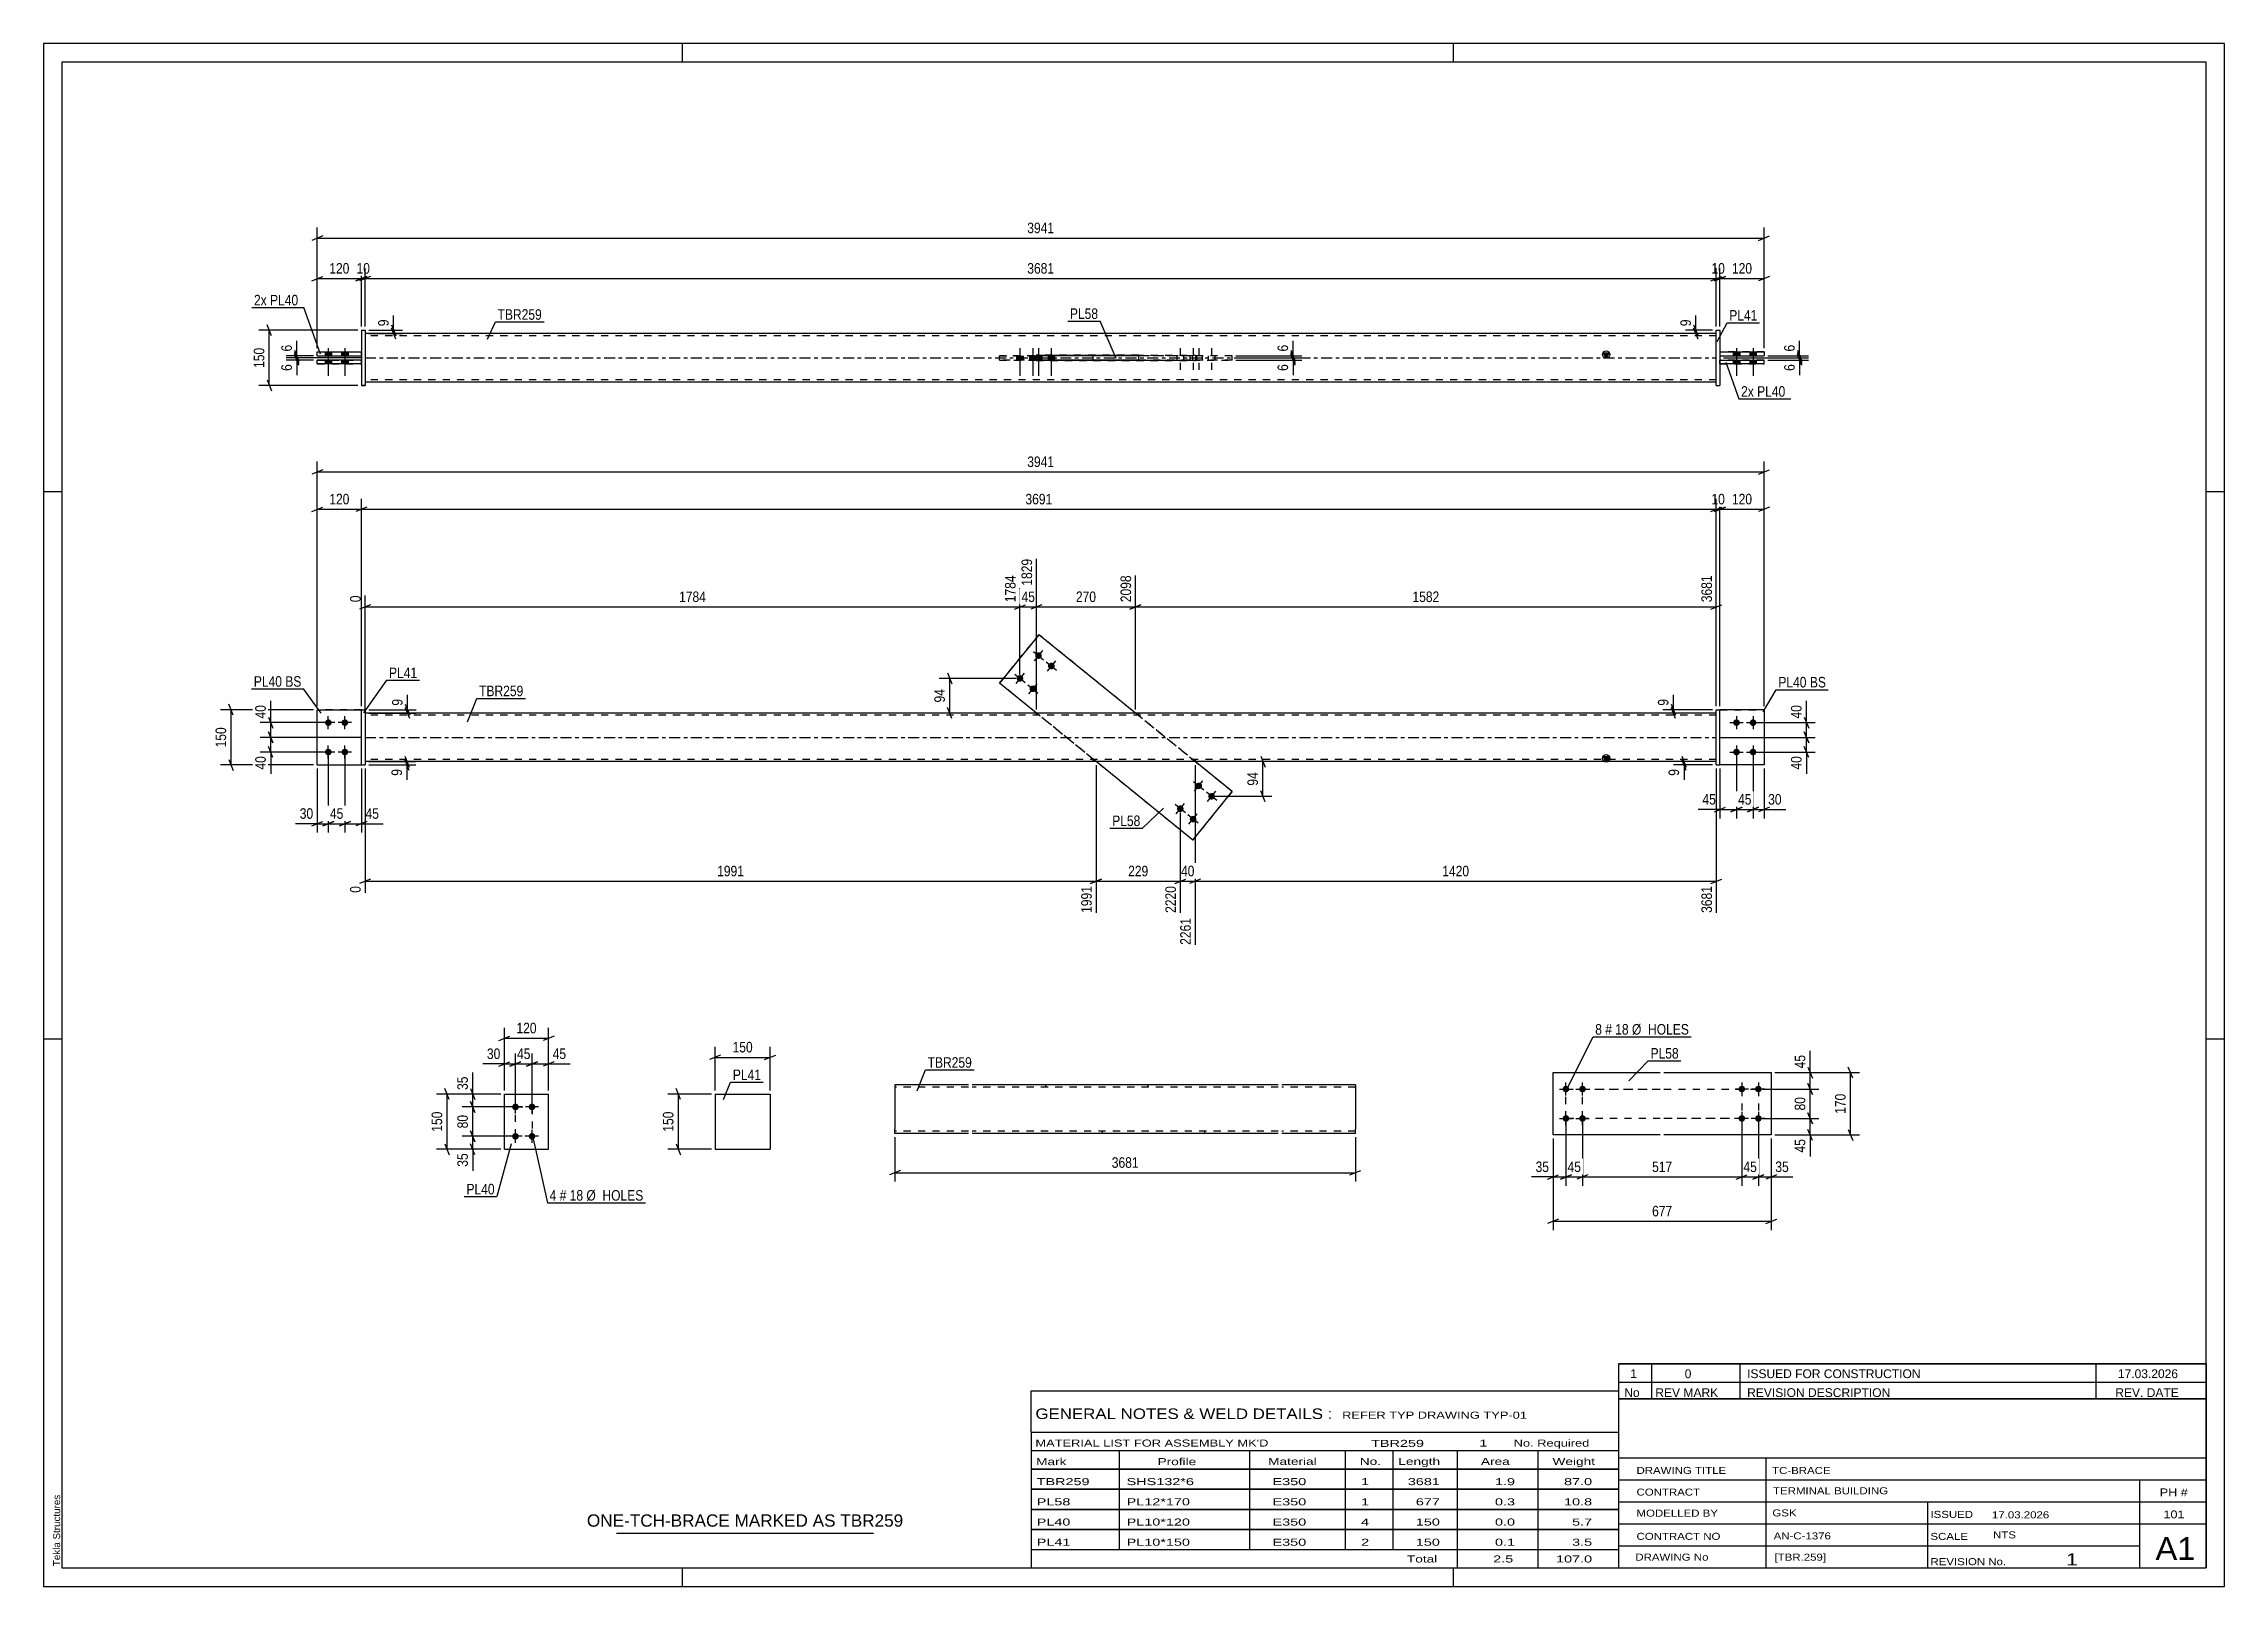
# Paper-space layout 'Layout1' of a CAD drawing. Header units: millimetres. Extents: x 0 to 594, y 0 to 420.
# The model-space entities are those that its viewports show. They can reach past a viewport. Long polylines and large blocks are cut down to what shows.
import ezdxf

# ---------------------------------------------------------------- set-up
doc = ezdxf.new("R2010")
doc.units = ezdxf.units.MM
doc.linetypes.add('DXK_LINE_DOT2', pattern=[3.9198, 1.9599, -1.9599])
doc.linetypes.add('DXK_LINE_DOT3', pattern=[5.9187, 2.979, -0.9799, 0.9799, -0.9799])
doc.layers.add('Viewport layer', color=7, linetype='Continuous', plot=False)
doc.styles.add('Arial', font='ARIAL.TTF', dxfattribs={"height": 0.2})
doc.styles.add('Arial Narrow', font='ARIALN.TTF', dxfattribs={"height": 0.2})

# ---------------------------------------------------------------- blocks, each defined once
blk = doc.blocks.new('Unknown-581559702-1128')
at = {"color": 5, "linetype": 'Continuous'}
for p, q in [((594, 420), (0, 420)), ((0, 420), (0, 0)), ((174, 415), (174, 420)), ((384, 415), (384, 420)), ((594, 0), (594, 420)), ((589, 415), (5, 415)), ((5, 415), (5, 5)), ((589, 5), (589, 415)), ((5, 298), (0, 298)), ((594, 298), (589, 298)), ((5, 149), (0, 149)), ((594, 149), (589, 149)), ((0, 0), (594, 0)), ((5, 5), (589, 5)), ((174, 0), (174, 5)), ((384, 0), (384, 5))]:
    blk.add_line(p, q, dxfattribs=at)
at = {"color": 174, "linetype": 'Continuous', "style": 'Arial'}
blk.add_text('Tekla Structures', height=1.9102, rotation=90, dxfattribs=at).set_placement((4.5, 5.5))
blk = doc.blocks.new('Bolt-581559702-4139 - 4136')
at = {"linetype": 'Continuous'}
for points in [[(414.66, 136.29, -1), (414.66, 134.49, -1)], [(419.16, 136.29, -1), (419.16, 134.49, -1)], [(414.66, 128.29, -1), (414.66, 126.49, -1)], [(419.16, 128.29, -1), (419.16, 126.49, -1)]]:
    blk.add_hatch(color=1, dxfattribs=at).paths.add_polyline_path(points)
at = {"color": 1, "linetype": 'Continuous'}
for p, q in [((414.66, 133.59), (414.66, 137.19)), ((419.16, 133.59), (419.16, 137.19)), ((412.86, 135.39), (416.46, 135.39)), ((417.36, 135.39), (420.96, 135.39)), ((412.86, 127.39), (416.46, 127.39)), ((414.66, 125.59), (414.66, 129.19)), ((417.36, 127.39), (420.96, 127.39)), ((419.16, 125.59), (419.16, 129.19))]:
    blk.add_line(p, q, dxfattribs=at)
blk = doc.blocks.new('Part-581559702-4137 - 4136')
at = {"color": 2, "linetype": 'Continuous'}
for p, q in [((411.16, 139.89), (440.36, 139.89)), ((411.16, 122.89), (411.16, 139.89)), ((441.36, 139.89), (470.56, 139.89)), ((470.56, 139.89), (470.56, 122.89)), ((440.36, 122.89), (411.16, 122.89)), ((470.56, 122.89), (441.36, 122.89))]:
    blk.add_line(p, q, dxfattribs=at)
blk = doc.blocks.new('Bolt-581559702-4138 - 4136')
at = {"linetype": 'Continuous'}
for points in [[(462.56, 134.49, -1), (462.56, 136.29, -1)], [(467.06, 134.49, -1), (467.06, 136.29, -1)], [(462.56, 126.49, -1), (462.56, 128.29, -1)], [(467.06, 126.49, -1), (467.06, 128.29, -1)]]:
    blk.add_hatch(color=1, dxfattribs=at).paths.add_polyline_path(points)
at = {"color": 1, "linetype": 'Continuous'}
for p, q in [((462.56, 137.19), (462.56, 133.59)), ((467.06, 137.19), (467.06, 133.59)), ((464.36, 135.39), (460.76, 135.39)), ((468.86, 135.39), (465.26, 135.39)), ((464.36, 127.39), (460.76, 127.39)), ((462.56, 129.19), (462.56, 125.59)), ((468.86, 127.39), (465.26, 127.39)), ((467.06, 129.19), (467.06, 125.59))]:
    blk.add_line(p, q, dxfattribs=at)
blk = doc.blocks.new('Part-581559702-1555 - 1539')
at = {"color": 2, "linetype": 'Continuous'}
for p, q in [((125.53, 119.02), (125.53, 134.02)), ((125.53, 134.02), (137.53, 134.02)), ((137.53, 119.02), (137.53, 134.02)), ((125.53, 119.02), (125.53, 119.02)), ((125.53, 119.02), (137.53, 119.02)), ((137.53, 119.02), (137.53, 119.02))]:
    blk.add_line(p, q, dxfattribs=at)
at = {"color": 7, "linetype": 'DXK_LINE_DOT2'}
for p, q in [((125.53, 134.02), (137.53, 134.02)), ((125.53, 119.02), (125.53, 119.02)), ((125.53, 119.02), (137.53, 119.02)), ((137.53, 119.02), (137.53, 119.02))]:
    blk.add_line(p, q, dxfattribs=at)
blk = doc.blocks.new('Bolt-581559702-1560 - 1539')
at = {"linetype": 'Continuous'}
for points in [[(128.53, 129.62), (128.34, 129.64), (128.17, 129.7), (128, 129.79), (127.86, 129.92), (127.75, 130.07), (127.68, 130.24), (127.64, 130.42), (127.64, 130.61), (127.68, 130.8), (127.75, 130.97), (127.86, 131.12), (128, 131.25), (128.17, 131.34), (128.34, 131.4), (128.53, 131.42), (128.72, 131.4), (128.9, 131.34), (129.06, 131.25), (129.2, 131.12), (129.31, 130.97), (129.39, 130.8), (129.43, 130.61), (129.43, 130.42), (129.39, 130.24), (129.31, 130.07), (129.2, 129.92), (129.06, 129.79), (128.9, 129.7), (128.72, 129.64)], [(133.03, 129.62), (132.84, 129.64), (132.67, 129.7), (132.5, 129.79), (132.36, 129.92), (132.25, 130.07), (132.18, 130.24), (132.14, 130.42), (132.14, 130.61), (132.18, 130.8), (132.25, 130.97), (132.36, 131.12), (132.5, 131.25), (132.67, 131.34), (132.84, 131.4), (133.03, 131.42), (133.22, 131.4), (133.4, 131.34), (133.56, 131.25), (133.7, 131.12), (133.81, 130.97), (133.89, 130.8), (133.93, 130.61), (133.93, 130.42), (133.89, 130.24), (133.81, 130.07), (133.7, 129.92), (133.56, 129.79), (133.4, 129.7), (133.22, 129.64)], [(128.53, 121.62), (128.34, 121.64), (128.17, 121.7), (128, 121.79), (127.86, 121.92), (127.75, 122.07), (127.68, 122.24), (127.64, 122.42), (127.64, 122.61), (127.68, 122.8), (127.75, 122.97), (127.86, 123.12), (128, 123.25), (128.17, 123.34), (128.34, 123.4), (128.53, 123.42), (128.72, 123.4), (128.9, 123.34), (129.06, 123.25), (129.2, 123.12), (129.31, 122.97), (129.39, 122.8), (129.43, 122.61), (129.43, 122.42), (129.39, 122.24), (129.31, 122.07), (129.2, 121.92), (129.06, 121.79), (128.9, 121.7), (128.72, 121.64)], [(133.03, 121.62), (132.84, 121.64), (132.67, 121.7), (132.5, 121.79), (132.36, 121.92), (132.25, 122.07), (132.18, 122.24), (132.14, 122.42), (132.14, 122.61), (132.18, 122.8), (132.25, 122.97), (132.36, 123.12), (132.5, 123.25), (132.67, 123.34), (132.84, 123.4), (133.03, 123.42), (133.22, 123.4), (133.4, 123.34), (133.56, 123.25), (133.7, 123.12), (133.81, 122.97), (133.89, 122.8), (133.93, 122.61), (133.93, 122.42), (133.89, 122.24), (133.81, 122.07), (133.7, 121.92), (133.56, 121.79), (133.4, 121.7), (133.22, 121.64)]]:
    blk.add_hatch(color=1, dxfattribs=at).paths.add_polyline_path(points)
at = {"color": 1, "linetype": 'Continuous'}
for p, q in [((128.53, 128.72), (128.53, 132.32)), ((133.03, 128.72), (133.03, 132.32)), ((130.33, 130.52), (126.73, 130.52)), ((134.83, 130.52), (131.23, 130.52)), ((130.33, 122.52), (126.73, 122.52)), ((128.53, 120.72), (128.53, 124.32)), ((134.83, 122.52), (131.23, 122.52)), ((133.03, 120.72), (133.03, 124.32))]:
    blk.add_line(p, q, dxfattribs=at)
blk = doc.blocks.new('Part-581559702-1918 - 1907')
at = {"color": 2, "linetype": 'Continuous'}
for p, q in [((271.11, 259.09), (260.39, 245.9)), ((271.11, 259.09), (271.11, 259.09)), ((297.4, 237.74), (271.11, 259.09)), ((270.43, 237.74), (260.39, 245.9)), ((260.39, 245.9), (260.39, 245.9)), ((312.98, 203.18), (286.69, 224.54)), ((323.7, 216.38), (313.65, 224.54)), ((312.98, 203.18), (323.7, 216.38)), ((323.7, 216.38), (323.7, 216.38)), ((312.98, 203.18), (312.98, 203.18))]:
    blk.add_line(p, q, dxfattribs=at)
at = {"color": 7, "linetype": 'DXK_LINE_DOT2'}
for p, q in [((260.39, 245.9), (271.11, 259.09)), ((323.7, 216.38), (271.11, 259.09)), ((312.98, 203.18), (260.39, 245.9)), ((286.69, 224.54), (270.43, 237.74)), ((313.65, 224.54), (297.4, 237.74)), ((323.7, 216.38), (312.98, 203.18))]:
    blk.add_line(p, q, dxfattribs=at)
blk = doc.blocks.new('Bolt-581559702-1910 - 1907')
at = {"linetype": 'Continuous'}
for points in [[(314.65, 218.83), (314.84, 218.81), (315.01, 218.75), (315.18, 218.66), (315.32, 218.53), (315.43, 218.38), (315.5, 218.21), (315.54, 218.02), (315.54, 217.84), (315.5, 217.65), (315.43, 217.48), (315.32, 217.33), (315.18, 217.2), (315.01, 217.11), (314.84, 217.05), (314.65, 217.03), (314.46, 217.05), (314.28, 217.11), (314.12, 217.2), (313.98, 217.33), (313.87, 217.48), (313.79, 217.65), (313.75, 217.84), (313.75, 218.02), (313.79, 218.21), (313.87, 218.38), (313.98, 218.53), (314.12, 218.66), (314.28, 218.75), (314.46, 218.81)], [(318.14, 215.99), (318.33, 215.97), (318.51, 215.91), (318.67, 215.82), (318.81, 215.69), (318.92, 215.54), (319, 215.37), (319.04, 215.19), (319.04, 215), (319, 214.81), (318.92, 214.64), (318.81, 214.49), (318.67, 214.36), (318.51, 214.27), (318.33, 214.21), (318.14, 214.19), (317.95, 214.21), (317.78, 214.27), (317.61, 214.36), (317.47, 214.49), (317.36, 214.64), (317.29, 214.81), (317.25, 215), (317.25, 215.19), (317.29, 215.37), (317.36, 215.54), (317.47, 215.69), (317.61, 215.82), (317.78, 215.91), (317.95, 215.97)], [(309.6, 212.62), (309.79, 212.6), (309.97, 212.54), (310.13, 212.45), (310.27, 212.32), (310.38, 212.17), (310.46, 212), (310.5, 211.81), (310.5, 211.63), (310.46, 211.44), (310.38, 211.27), (310.27, 211.12), (310.13, 210.99), (309.97, 210.9), (309.79, 210.84), (309.6, 210.82), (309.42, 210.84), (309.24, 210.9), (309.08, 210.99), (308.94, 211.12), (308.83, 211.27), (308.75, 211.44), (308.71, 211.63), (308.71, 211.81), (308.75, 212), (308.83, 212.17), (308.94, 212.32), (309.08, 212.45), (309.24, 212.54), (309.42, 212.6)], [(313.1, 209.78), (313.28, 209.76), (313.46, 209.71), (313.63, 209.61), (313.77, 209.49), (313.88, 209.33), (313.95, 209.16), (313.99, 208.98), (313.99, 208.79), (313.95, 208.6), (313.88, 208.43), (313.77, 208.28), (313.63, 208.15), (313.46, 208.06), (313.28, 208), (313.1, 207.98), (312.91, 208), (312.73, 208.06), (312.57, 208.15), (312.43, 208.28), (312.32, 208.43), (312.24, 208.6), (312.2, 208.79), (312.2, 208.98), (312.24, 209.16), (312.32, 209.33), (312.43, 209.49), (312.57, 209.61), (312.73, 209.71), (312.91, 209.76)]]:
    blk.add_hatch(color=1, dxfattribs=at).paths.add_polyline_path(points)
at = {"color": 1, "linetype": 'Continuous'}
for p, q in [((316.05, 216.79), (313.25, 219.06)), ((313.51, 216.53), (315.78, 219.33)), ((319.54, 213.96), (316.74, 216.23)), ((317.01, 213.7), (319.28, 216.49)), ((311, 210.59), (308.21, 212.85)), ((308.47, 210.32), (310.74, 213.12)), ((314.49, 207.75), (311.7, 210.02)), ((311.96, 207.49), (314.23, 210.28))]:
    blk.add_line(p, q, dxfattribs=at)
blk = doc.blocks.new('Bolt-581559702-1911 - 1907')
at = {"linetype": 'Continuous'}
for points in [[(270.99, 254.29), (271.17, 254.27), (271.35, 254.21), (271.52, 254.12), (271.66, 253.99), (271.77, 253.84), (271.84, 253.67), (271.88, 253.49), (271.88, 253.3), (271.84, 253.11), (271.77, 252.94), (271.66, 252.79), (271.52, 252.66), (271.35, 252.57), (271.17, 252.51), (270.99, 252.49), (270.8, 252.51), (270.62, 252.57), (270.46, 252.66), (270.32, 252.79), (270.21, 252.94), (270.13, 253.11), (270.09, 253.3), (270.09, 253.49), (270.13, 253.67), (270.21, 253.84), (270.32, 253.99), (270.46, 254.12), (270.62, 254.21), (270.8, 254.27)], [(274.48, 251.46), (274.67, 251.44), (274.85, 251.38), (275.01, 251.28), (275.15, 251.16), (275.26, 251.01), (275.34, 250.83), (275.37, 250.65), (275.37, 250.46), (275.34, 250.28), (275.26, 250.11), (275.15, 249.95), (275.01, 249.83), (274.85, 249.73), (274.67, 249.68), (274.48, 249.66), (274.29, 249.68), (274.11, 249.73), (273.95, 249.83), (273.81, 249.95), (273.7, 250.11), (273.62, 250.28), (273.58, 250.46), (273.58, 250.65), (273.62, 250.83), (273.7, 251.01), (273.81, 251.16), (273.95, 251.28), (274.11, 251.38), (274.29, 251.44)], [(265.94, 248.08), (266.13, 248.06), (266.31, 248), (266.47, 247.91), (266.61, 247.79), (266.72, 247.63), (266.8, 247.46), (266.84, 247.28), (266.84, 247.09), (266.8, 246.9), (266.72, 246.73), (266.61, 246.58), (266.47, 246.45), (266.31, 246.36), (266.13, 246.3), (265.94, 246.28), (265.76, 246.3), (265.58, 246.36), (265.41, 246.45), (265.27, 246.58), (265.16, 246.73), (265.09, 246.9), (265.05, 247.09), (265.05, 247.28), (265.09, 247.46), (265.16, 247.63), (265.27, 247.79), (265.41, 247.91), (265.58, 248), (265.76, 248.06)], [(269.44, 245.25), (269.62, 245.23), (269.8, 245.17), (269.96, 245.07), (270.1, 244.95), (270.22, 244.8), (270.29, 244.62), (270.33, 244.44), (270.33, 244.25), (270.29, 244.07), (270.22, 243.9), (270.1, 243.74), (269.96, 243.62), (269.8, 243.52), (269.62, 243.47), (269.44, 243.45), (269.25, 243.47), (269.07, 243.52), (268.91, 243.62), (268.77, 243.74), (268.66, 243.9), (268.58, 244.07), (268.54, 244.25), (268.54, 244.44), (268.58, 244.62), (268.66, 244.8), (268.77, 244.95), (268.91, 245.07), (269.07, 245.17), (269.25, 245.23)]]:
    blk.add_hatch(color=1, dxfattribs=at).paths.add_polyline_path(points)
at = {"color": 1, "linetype": 'Continuous'}
for p, q in [((269.59, 254.53), (272.38, 252.26)), ((272.12, 254.79), (269.85, 252)), ((273.08, 251.69), (275.88, 249.42)), ((275.61, 251.95), (273.34, 249.16)), ((264.55, 248.32), (267.34, 246.05)), ((267.08, 248.58), (264.81, 245.79)), ((268.04, 245.48), (270.83, 243.21)), ((270.57, 245.74), (268.3, 242.95))]:
    blk.add_line(p, q, dxfattribs=at)
blk = doc.blocks.new('Bolt-581559702-1912 - 1907')
at = {"linetype": 'Continuous'}
for points in [[(77.55, 236.04), (77.74, 236.02), (77.92, 235.96), (78.08, 235.87), (78.22, 235.74), (78.33, 235.59), (78.41, 235.42), (78.45, 235.23), (78.45, 235.04), (78.41, 234.86), (78.33, 234.69), (78.22, 234.54), (78.08, 234.41), (77.92, 234.32), (77.74, 234.26), (77.55, 234.24), (77.37, 234.26), (77.19, 234.32), (77.03, 234.41), (76.89, 234.54), (76.78, 234.69), (76.7, 234.86), (76.66, 235.04), (76.66, 235.23), (76.7, 235.42), (76.78, 235.59), (76.89, 235.74), (77.03, 235.87), (77.19, 235.96), (77.37, 236.02)], [(82.05, 236.04), (82.24, 236.02), (82.42, 235.96), (82.58, 235.87), (82.72, 235.74), (82.83, 235.59), (82.91, 235.42), (82.95, 235.23), (82.95, 235.04), (82.91, 234.86), (82.83, 234.69), (82.72, 234.54), (82.58, 234.41), (82.42, 234.32), (82.24, 234.26), (82.05, 234.24), (81.87, 234.26), (81.69, 234.32), (81.53, 234.41), (81.39, 234.54), (81.28, 234.69), (81.2, 234.86), (81.16, 235.04), (81.16, 235.23), (81.2, 235.42), (81.28, 235.59), (81.39, 235.74), (81.53, 235.87), (81.69, 235.96), (81.87, 236.02)], [(77.55, 228.04), (77.74, 228.02), (77.92, 227.96), (78.08, 227.87), (78.22, 227.74), (78.33, 227.59), (78.41, 227.42), (78.45, 227.23), (78.45, 227.04), (78.41, 226.86), (78.33, 226.69), (78.22, 226.54), (78.08, 226.41), (77.92, 226.32), (77.74, 226.26), (77.55, 226.24), (77.37, 226.26), (77.19, 226.32), (77.03, 226.41), (76.89, 226.54), (76.78, 226.69), (76.7, 226.86), (76.66, 227.04), (76.66, 227.23), (76.7, 227.42), (76.78, 227.59), (76.89, 227.74), (77.03, 227.87), (77.19, 227.96), (77.37, 228.02)], [(82.05, 228.04), (82.24, 228.02), (82.42, 227.96), (82.58, 227.87), (82.72, 227.74), (82.83, 227.59), (82.91, 227.42), (82.95, 227.23), (82.95, 227.04), (82.91, 226.86), (82.83, 226.69), (82.72, 226.54), (82.58, 226.41), (82.42, 226.32), (82.24, 226.26), (82.05, 226.24), (81.87, 226.26), (81.69, 226.32), (81.53, 226.41), (81.39, 226.54), (81.28, 226.69), (81.2, 226.86), (81.16, 227.04), (81.16, 227.23), (81.2, 227.42), (81.28, 227.59), (81.39, 227.74), (81.53, 227.87), (81.69, 227.96), (81.87, 228.02)]]:
    blk.add_hatch(color=1, dxfattribs=at).paths.add_polyline_path(points)
at = {"color": 1, "linetype": 'Continuous'}
for p, q in [((79.35, 235.14), (75.75, 235.14)), ((77.55, 233.34), (77.55, 236.94)), ((83.85, 235.14), (80.25, 235.14)), ((82.05, 233.34), (82.05, 236.94)), ((79.35, 227.14), (75.75, 227.14)), ((77.55, 225.34), (77.55, 228.94)), ((83.85, 227.14), (80.25, 227.14)), ((82.05, 225.34), (82.05, 228.94))]:
    blk.add_line(p, q, dxfattribs=at)
blk = doc.blocks.new('Bolt-581559702-1913 - 1907')
at = {"linetype": 'Continuous'}
for points in [[(461.11, 236.04), (461.3, 236.02), (461.48, 235.96), (461.64, 235.87), (461.78, 235.74), (461.89, 235.59), (461.97, 235.42), (462, 235.23), (462, 235.04), (461.97, 234.86), (461.89, 234.69), (461.78, 234.54), (461.64, 234.41), (461.48, 234.32), (461.3, 234.26), (461.11, 234.24), (460.92, 234.26), (460.74, 234.32), (460.58, 234.41), (460.44, 234.54), (460.33, 234.69), (460.25, 234.86), (460.21, 235.04), (460.21, 235.23), (460.25, 235.42), (460.33, 235.59), (460.44, 235.74), (460.58, 235.87), (460.74, 235.96), (460.92, 236.02)], [(465.61, 236.04), (465.8, 236.02), (465.98, 235.96), (466.14, 235.87), (466.28, 235.74), (466.39, 235.59), (466.47, 235.42), (466.5, 235.23), (466.5, 235.04), (466.47, 234.86), (466.39, 234.69), (466.28, 234.54), (466.14, 234.41), (465.98, 234.32), (465.8, 234.26), (465.61, 234.24), (465.42, 234.26), (465.24, 234.32), (465.08, 234.41), (464.94, 234.54), (464.83, 234.69), (464.75, 234.86), (464.71, 235.04), (464.71, 235.23), (464.75, 235.42), (464.83, 235.59), (464.94, 235.74), (465.08, 235.87), (465.24, 235.96), (465.42, 236.02)], [(461.11, 228.04), (461.3, 228.02), (461.48, 227.96), (461.64, 227.87), (461.78, 227.74), (461.89, 227.59), (461.97, 227.42), (462, 227.23), (462, 227.04), (461.97, 226.86), (461.89, 226.69), (461.78, 226.54), (461.64, 226.41), (461.48, 226.32), (461.3, 226.26), (461.11, 226.24), (460.92, 226.26), (460.74, 226.32), (460.58, 226.41), (460.44, 226.54), (460.33, 226.69), (460.25, 226.86), (460.21, 227.04), (460.21, 227.23), (460.25, 227.42), (460.33, 227.59), (460.44, 227.74), (460.58, 227.87), (460.74, 227.96), (460.92, 228.02)], [(465.61, 228.04), (465.8, 228.02), (465.98, 227.96), (466.14, 227.87), (466.28, 227.74), (466.39, 227.59), (466.47, 227.42), (466.5, 227.23), (466.5, 227.04), (466.47, 226.86), (466.39, 226.69), (466.28, 226.54), (466.14, 226.41), (465.98, 226.32), (465.8, 226.26), (465.61, 226.24), (465.42, 226.26), (465.24, 226.32), (465.08, 226.41), (464.94, 226.54), (464.83, 226.69), (464.75, 226.86), (464.71, 227.04), (464.71, 227.23), (464.75, 227.42), (464.83, 227.59), (464.94, 227.74), (465.08, 227.87), (465.24, 227.96), (465.42, 228.02)]]:
    blk.add_hatch(color=1, dxfattribs=at).paths.add_polyline_path(points)
at = {"color": 1, "linetype": 'Continuous'}
for p, q in [((459.31, 235.14), (462.91, 235.14)), ((461.11, 236.94), (461.11, 233.34)), ((463.81, 235.14), (467.41, 235.14)), ((465.61, 236.94), (465.61, 233.34)), ((459.31, 227.14), (462.91, 227.14)), ((461.11, 228.94), (461.11, 225.34)), ((463.81, 227.14), (467.41, 227.14)), ((465.61, 228.94), (465.61, 225.34))]:
    blk.add_line(p, q, dxfattribs=at)
blk = doc.blocks.new('Part-581559702-1923 - 1907')
at = {"color": 2, "linetype": 'Continuous'}
for p, q in [((86.55, 238.64), (87.55, 238.64)), ((86.55, 223.64), (86.55, 238.64)), ((87.55, 238.64), (87.55, 238.64)), ((87.55, 238.64), (87.55, 223.64)), ((86.55, 223.64), (87.55, 223.64))]:
    blk.add_line(p, q, dxfattribs=at)
at = {"color": 7, "linetype": 'DXK_LINE_DOT2'}
for p, q in [((86.55, 238.64), (87.55, 238.64)), ((86.55, 223.64), (87.55, 223.64))]:
    blk.add_line(p, q, dxfattribs=at)
blk = doc.blocks.new('Part-581559702-1928 - 1907')
at = {"color": 7, "linetype": 'DXK_LINE_DOT2'}
for p, q in [((74.55, 223.64), (74.55, 238.64)), ((74.55, 238.64), (86.55, 238.64)), ((86.55, 238.64), (74.55, 238.64)), ((86.55, 223.64), (86.55, 238.64)), ((74.55, 223.64), (74.55, 223.64)), ((74.55, 223.64), (86.55, 223.64)), ((74.55, 223.64), (86.55, 223.64)), ((86.55, 223.64), (86.55, 223.64))]:
    blk.add_line(p, q, dxfattribs=at)
blk = doc.blocks.new('Part-581559702-1933 - 1907')
at = {"color": 2, "linetype": 'Continuous'}
for p, q in [((74.55, 223.64), (74.55, 238.64)), ((74.55, 238.64), (86.55, 238.64)), ((74.55, 223.64), (74.55, 223.64)), ((74.55, 223.64), (86.55, 223.64))]:
    blk.add_line(p, q, dxfattribs=at)
at = {"color": 7, "linetype": 'DXK_LINE_DOT2'}
for p, q in [((86.55, 238.64), (74.55, 238.64)), ((86.55, 223.64), (86.55, 238.64)), ((74.55, 223.64), (86.55, 223.64)), ((86.55, 223.64), (86.55, 223.64))]:
    blk.add_line(p, q, dxfattribs=at)
blk = doc.blocks.new('Part-581559702-1943 - 1907')
at = {"linetype": 'Continuous'}
blk.add_hatch(color=2, dxfattribs=at).paths.add_polyline_path([(425.61, 224.54), (424.81, 225.94), (426.41, 225.94)])
at = {"color": 2, "linetype": 'Continuous'}
for p, q in [((455.61, 237.74), (87.55, 237.74)), ((425.61, 224.54), (424.81, 225.94)), ((424.81, 225.94), (426.41, 225.94)), ((426.41, 225.94), (425.61, 224.54)), ((455.61, 224.54), (87.55, 224.54))]:
    blk.add_line(p, q, dxfattribs=at)
at = {"color": 7, "linetype": 'DXK_LINE_DOT2'}
for p, q in [((87.55, 237.74), (87.55, 224.54)), ((270.33, 237.74), (270.33, 237.14)), ((298.24, 237.74), (298.24, 237.14)), ((455.61, 224.54), (455.61, 237.74)), ((455.61, 237.14), (87.55, 237.14)), ((455.61, 225.14), (87.55, 225.14)), ((285.85, 224.54), (285.85, 225.14)), ((313.75, 224.54), (313.75, 225.14))]:
    blk.add_line(p, q, dxfattribs=at)
at = {"color": 7, "linetype": 'DXK_LINE_DOT3'}
blk.add_line((87.55, 231.14), (455.61, 231.14), dxfattribs=at)
at = {"color": 2, "linetype": 'Continuous'}
blk.add_circle((425.61, 225.44), 1, dxfattribs=at)
blk = doc.blocks.new('Part-581559702-1948 - 1907')
at = {"color": 2, "linetype": 'Continuous'}
for p, q in [((468.61, 238.64), (456.61, 238.64)), ((468.61, 238.64), (468.61, 238.64)), ((468.61, 238.64), (468.61, 223.64)), ((468.61, 223.64), (456.61, 223.64))]:
    blk.add_line(p, q, dxfattribs=at)
at = {"color": 7, "linetype": 'DXK_LINE_DOT2'}
for p, q in [((468.61, 238.64), (456.61, 238.64)), ((456.61, 238.64), (456.61, 238.64)), ((456.61, 223.64), (456.61, 238.64)), ((468.61, 238.64), (468.61, 238.64)), ((468.61, 223.64), (456.61, 223.64))]:
    blk.add_line(p, q, dxfattribs=at)
blk = doc.blocks.new('Part-581559702-1953 - 1907')
at = {"color": 7, "linetype": 'DXK_LINE_DOT2'}
for p, q in [((456.61, 238.64), (468.61, 238.64)), ((468.61, 238.64), (456.61, 238.64)), ((456.61, 238.64), (456.61, 238.64)), ((456.61, 223.64), (456.61, 238.64)), ((468.61, 238.64), (468.61, 238.64)), ((468.61, 238.64), (468.61, 223.64)), ((468.61, 223.64), (456.61, 223.64)), ((468.61, 223.64), (456.61, 223.64))]:
    blk.add_line(p, q, dxfattribs=at)
blk = doc.blocks.new('Part-581559702-1954 - 1907')
at = {"color": 2, "linetype": 'Continuous'}
for p, q in [((455.61, 238.64), (456.61, 238.64)), ((455.61, 223.64), (455.61, 238.64)), ((456.61, 223.64), (456.61, 238.64)), ((455.61, 223.64), (455.61, 223.64)), ((455.61, 223.64), (456.61, 223.64))]:
    blk.add_line(p, q, dxfattribs=at)
at = {"color": 7, "linetype": 'DXK_LINE_DOT2'}
for p, q in [((455.61, 238.64), (456.61, 238.64)), ((455.61, 223.64), (456.61, 223.64))]:
    blk.add_line(p, q, dxfattribs=at)
blk = doc.blocks.new('Bolt-581559702-2355 - 2348')
at = {"linetype": 'Continuous'}
for points in [[(76.65, 335.05), (78.45, 335.05), (78.45, 336.05), (76.65, 336.05)], [(76.65, 335.05), (78.45, 335.05), (78.45, 336.05), (76.65, 336.05)], [(76.65, 332.85), (78.45, 332.85), (78.45, 333.85), (76.65, 333.85)], [(76.65, 332.85), (78.45, 332.85), (78.45, 333.85), (76.65, 333.85)], [(81.15, 335.05), (82.95, 335.05), (82.95, 336.05), (81.15, 336.05)], [(81.15, 335.05), (82.95, 335.05), (82.95, 336.05), (81.15, 336.05)], [(81.15, 332.85), (82.95, 332.85), (82.95, 333.85), (81.15, 333.85)], [(81.15, 332.85), (82.95, 332.85), (82.95, 333.85), (81.15, 333.85)]]:
    blk.add_hatch(color=1, dxfattribs=at).paths.add_polyline_path(points)
at = {"color": 1, "linetype": 'Continuous'}
for p, q in [((76.65, 336.05), (76.65, 335.05)), ((76.65, 336.05), (76.65, 335.05)), ((76.65, 333.85), (76.65, 332.85)), ((76.65, 333.85), (76.65, 332.85)), ((77.55, 337.05), (77.55, 329.55)), ((77.55, 337.05), (77.55, 329.55)), ((78.45, 336.05), (78.45, 335.05)), ((78.45, 336.05), (78.45, 335.05)), ((78.45, 333.85), (78.45, 332.85)), ((78.45, 333.85), (78.45, 332.85)), ((81.15, 336.05), (81.15, 335.05)), ((81.15, 336.05), (81.15, 335.05)), ((81.15, 333.85), (81.15, 332.85)), ((81.15, 333.85), (81.15, 332.85)), ((82.05, 337.05), (82.05, 329.55)), ((82.05, 337.05), (82.05, 329.55)), ((82.95, 336.05), (82.95, 335.05)), ((82.95, 336.05), (82.95, 335.05)), ((82.95, 333.85), (82.95, 332.85)), ((82.95, 333.85), (82.95, 332.85))]:
    blk.add_line(p, q, dxfattribs=at)
blk = doc.blocks.new('Part-581559702-2362 - 2348')
at = {"color": 2, "linetype": 'Continuous'}
for p, q in [((74.55, 335.05), (74.55, 336.05)), ((74.55, 336.05), (86.55, 336.05)), ((74.55, 335.05), (74.55, 335.05)), ((74.55, 335.05), (86.55, 335.05)), ((86.55, 335.05), (86.55, 336.05)), ((86.55, 335.05), (86.55, 335.05))]:
    blk.add_line(p, q, dxfattribs=at)
at = {"color": 7, "linetype": 'DXK_LINE_DOT2'}
for p, q in [((74.55, 336.05), (74.55, 336.05)), ((74.55, 336.05), (86.55, 336.05)), ((74.55, 335.05), (86.55, 335.05)), ((86.55, 336.05), (86.55, 336.05))]:
    blk.add_line(p, q, dxfattribs=at)
blk = doc.blocks.new('Part-581559702-2354 - 2348')
at = {"color": 2, "linetype": 'Continuous'}
for p, q in [((260.39, 333.85), (260.39, 335.05)), ((271.11, 333.85), (271.11, 335.05)), ((298.24, 335.05), (271.11, 335.05)), ((298.24, 333.85), (271.11, 333.85))]:
    blk.add_line(p, q, dxfattribs=at)
at = {"color": 7, "linetype": 'DXK_LINE_DOT2'}
for p, q in [((312.98, 335.05), (260.39, 335.05)), ((260.39, 335.05), (271.11, 335.05)), ((260.39, 333.85), (312.98, 333.85)), ((271.11, 333.85), (260.39, 333.85)), ((323.7, 335.05), (298.24, 335.05)), ((323.7, 333.85), (298.24, 333.85)), ((312.98, 333.85), (312.98, 335.05)), ((323.7, 335.05), (312.98, 335.05)), ((312.98, 333.85), (323.7, 333.85)), ((323.7, 333.85), (323.7, 335.05))]:
    blk.add_line(p, q, dxfattribs=at)
blk = doc.blocks.new('Bolt-581559702-2356 - 2348')
at = {"linetype": 'Continuous'}
for points in [[(462.01, 336.05), (460.21, 336.05), (460.21, 335.05), (462.01, 335.05)], [(462.01, 336.05), (460.21, 336.05), (460.21, 335.05), (462.01, 335.05)], [(462.01, 333.85), (460.21, 333.85), (460.21, 332.85), (462.01, 332.85)], [(462.01, 333.85), (460.21, 333.85), (460.21, 332.85), (462.01, 332.85)], [(466.51, 336.05), (464.71, 336.05), (464.71, 335.05), (466.51, 335.05)], [(466.51, 336.05), (464.71, 336.05), (464.71, 335.05), (466.51, 335.05)], [(466.51, 333.85), (464.71, 333.85), (464.71, 332.85), (466.51, 332.85)], [(466.51, 333.85), (464.71, 333.85), (464.71, 332.85), (466.51, 332.85)]]:
    blk.add_hatch(color=1, dxfattribs=at).paths.add_polyline_path(points)
at = {"color": 1, "linetype": 'Continuous'}
for p, q in [((460.21, 336.05), (460.21, 335.05)), ((460.21, 336.05), (460.21, 335.05)), ((460.21, 333.85), (460.21, 332.85)), ((460.21, 333.85), (460.21, 332.85)), ((461.11, 337.05), (461.11, 329.55)), ((461.11, 337.05), (461.11, 329.55)), ((462.01, 336.05), (462.01, 335.05)), ((462.01, 336.05), (462.01, 335.05)), ((462.01, 333.85), (462.01, 332.85)), ((462.01, 333.85), (462.01, 332.85)), ((464.71, 336.05), (464.71, 335.05)), ((464.71, 336.05), (464.71, 335.05)), ((464.71, 333.85), (464.71, 332.85)), ((464.71, 333.85), (464.71, 332.85)), ((465.61, 337.05), (465.61, 329.55)), ((465.61, 337.05), (465.61, 329.55)), ((466.51, 336.05), (466.51, 335.05)), ((466.51, 336.05), (466.51, 335.05)), ((466.51, 333.85), (466.51, 332.85)), ((466.51, 333.85), (466.51, 332.85))]:
    blk.add_line(p, q, dxfattribs=at)
blk = doc.blocks.new('Part-581559702-2357 - 2348')
at = {"color": 2, "linetype": 'Continuous'}
for p, q in [((86.55, 341.95), (87.55, 341.95)), ((86.55, 341.95), (86.55, 326.95)), ((87.55, 341.95), (87.55, 341.95)), ((87.55, 341.95), (87.55, 326.95)), ((87.55, 326.95), (86.55, 326.95)), ((86.55, 326.95), (86.55, 326.95))]:
    blk.add_line(p, q, dxfattribs=at)
at = {"color": 7, "linetype": 'DXK_LINE_DOT2'}
for p, q in [((86.55, 341.95), (87.55, 341.95)), ((87.55, 341.95), (87.55, 341.95)), ((86.55, 326.95), (87.55, 326.95))]:
    blk.add_line(p, q, dxfattribs=at)
blk = doc.blocks.new('Part-581559702-2367 - 2348')
at = {"color": 2, "linetype": 'Continuous'}
for p, q in [((74.55, 332.85), (74.55, 333.85)), ((86.55, 333.85), (74.55, 333.85)), ((74.55, 332.85), (74.55, 332.85)), ((86.55, 332.85), (74.55, 332.85)), ((86.55, 332.85), (86.55, 333.85)), ((86.55, 332.85), (86.55, 332.85))]:
    blk.add_line(p, q, dxfattribs=at)
at = {"color": 7, "linetype": 'DXK_LINE_DOT2'}
for p, q in [((74.55, 333.85), (86.55, 333.85)), ((74.55, 332.85), (86.55, 332.85))]:
    blk.add_line(p, q, dxfattribs=at)
blk = doc.blocks.new('Part-581559702-2372 - 2348')
at = {"color": 2, "linetype": 'Continuous'}
for p, q in [((455.61, 341.95), (455.61, 341.95)), ((455.61, 326.95), (455.61, 341.95)), ((455.61, 341.95), (456.61, 341.95)), ((456.61, 341.95), (456.61, 341.95)), ((456.61, 341.95), (456.61, 326.95)), ((455.61, 326.95), (456.61, 326.95)), ((455.61, 326.95), (455.61, 326.95)), ((456.61, 326.95), (456.61, 326.95))]:
    blk.add_line(p, q, dxfattribs=at)
at = {"color": 7, "linetype": 'DXK_LINE_DOT2'}
for p, q in [((455.61, 341.95), (455.61, 341.95)), ((455.61, 341.95), (456.61, 341.95)), ((455.61, 326.95), (456.61, 326.95))]:
    blk.add_line(p, q, dxfattribs=at)
blk = doc.blocks.new('Part-581559702-2377 - 2348')
at = {"color": 2, "linetype": 'Continuous'}
for p, q in [((456.61, 336.05), (468.61, 336.05)), ((456.61, 336.05), (456.61, 335.05)), ((456.61, 335.05), (468.61, 335.05)), ((468.61, 336.05), (468.61, 335.05))]:
    blk.add_line(p, q, dxfattribs=at)
at = {"color": 7, "linetype": 'DXK_LINE_DOT2'}
for p, q in [((456.61, 336.05), (456.61, 336.05)), ((468.61, 336.05), (456.61, 336.05)), ((456.61, 335.05), (468.61, 335.05)), ((468.61, 336.05), (468.61, 336.05))]:
    blk.add_line(p, q, dxfattribs=at)
blk = doc.blocks.new('Part-581559702-2382 - 2348')
at = {"color": 2, "linetype": 'Continuous'}
for p, q in [((456.61, 333.85), (468.61, 333.85)), ((456.61, 332.85), (456.61, 333.85)), ((468.61, 332.85), (456.61, 332.85)), ((468.61, 332.85), (468.61, 333.85))]:
    blk.add_line(p, q, dxfattribs=at)
at = {"color": 7, "linetype": 'DXK_LINE_DOT2'}
for p, q in [((468.61, 333.85), (456.61, 333.85)), ((456.61, 332.85), (468.61, 332.85))]:
    blk.add_line(p, q, dxfattribs=at)
blk = doc.blocks.new('Part-581559702-2387 - 2348')
at = {"linetype": 'Continuous'}
blk.add_hatch(color=2, dxfattribs=at).paths.add_polyline_path([(425.61, 334.45), (424.81, 335.85), (426.41, 335.85)])
at = {"color": 2, "linetype": 'Continuous'}
for p, q in [((455.61, 341.05), (87.55, 341.05)), ((270.33, 335.15), (298.24, 335.15)), ((270.33, 335.15), (270.33, 335.05)), ((270.33, 333.85), (270.33, 333.75)), ((270.33, 333.75), (270.33, 333.75)), ((298.24, 333.75), (270.33, 333.75)), ((285.85, 335.15), (285.85, 335.05)), ((285.85, 333.75), (285.85, 333.85)), ((298.24, 335.15), (298.24, 333.75)), ((425.61, 334.45), (424.81, 335.85)), ((424.81, 335.85), (426.41, 335.85)), ((426.41, 335.85), (425.61, 334.45)), ((455.61, 327.85), (87.55, 327.85))]:
    blk.add_line(p, q, dxfattribs=at)
at = {"color": 7, "linetype": 'DXK_LINE_DOT2'}
for p, q in [((87.55, 341.05), (87.55, 327.85)), ((455.61, 340.45), (87.55, 340.45)), ((455.61, 327.85), (455.61, 341.05)), ((298.24, 335.15), (270.33, 335.15)), ((270.33, 333.75), (270.33, 335.05)), ((270.33, 333.75), (298.24, 333.75)), ((285.85, 335.15), (285.85, 335.15)), ((285.85, 335.15), (285.85, 335.15)), ((285.85, 335.15), (313.75, 335.15)), ((285.85, 335.15), (313.75, 335.15)), ((285.85, 333.75), (285.85, 335.05)), ((313.75, 333.75), (285.85, 333.75)), ((285.85, 333.75), (285.85, 333.75)), ((285.85, 333.75), (313.75, 333.75)), ((313.75, 335.15), (313.75, 333.75)), ((455.61, 328.45), (87.55, 328.45))]:
    blk.add_line(p, q, dxfattribs=at)
at = {"color": 7, "linetype": 'DXK_LINE_DOT3'}
blk.add_line((87.55, 334.45), (455.61, 334.45), dxfattribs=at)
at = {"color": 2, "linetype": 'Continuous'}
blk.add_circle((425.61, 335.35), 1, dxfattribs=at)
blk = doc.blocks.new('Bolt-581559702-2393 - 2348')
at = {"linetype": 'Continuous'}
for points in [[(266.84, 335.05), (265.04, 335.05), (265.04, 333.85), (266.84, 333.85)], [(270.34, 335.05), (268.54, 335.05), (268.54, 333.85), (270.34, 333.85)], [(271.89, 335.05), (270.09, 335.05), (270.09, 333.85), (271.89, 333.85)], [(275.38, 335.05), (273.58, 335.05), (273.58, 333.85), (275.38, 333.85)]]:
    blk.add_hatch(color=1, dxfattribs=at).paths.add_polyline_path(points)
at = {"color": 1, "linetype": 'Continuous'}
for p, q in [((265.04, 335.05), (265.04, 333.85)), ((265.94, 337.05), (265.94, 329.55)), ((266.84, 335.05), (266.84, 333.85)), ((268.54, 335.05), (268.54, 333.85)), ((269.44, 337.05), (269.44, 329.55)), ((270.09, 335.05), (270.09, 333.85)), ((270.34, 335.05), (270.34, 333.85)), ((270.99, 337.05), (270.99, 329.55)), ((271.89, 335.05), (271.89, 333.85)), ((273.58, 335.05), (273.58, 333.85)), ((274.48, 337.05), (274.48, 329.55)), ((275.38, 335.05), (275.38, 333.85))]:
    blk.add_line(p, q, dxfattribs=at)
blk = doc.blocks.new('Bolt-581559702-2394 - 2348')
at = {"color": 1, "linetype": 'DXK_LINE_DOT2'}
for p, q in [((308.7, 335.05), (308.7, 333.85)), ((309.6, 337.05), (309.6, 329.55)), ((310.5, 335.05), (310.5, 333.85)), ((312.2, 335.05), (312.2, 333.85)), ((313.1, 337.05), (313.1, 329.55)), ((313.75, 335.05), (313.75, 333.85)), ((314, 335.05), (314, 333.85)), ((314.65, 337.05), (314.65, 329.55)), ((315.55, 335.05), (315.55, 333.85)), ((317.24, 335.05), (317.24, 333.85)), ((318.14, 337.05), (318.14, 329.55)), ((319.04, 335.05), (319.04, 333.85))]:
    blk.add_line(p, q, dxfattribs=at)
blk = doc.blocks.new('Part-581559702-1515 - 1499')
at = {"color": 2, "linetype": 'Continuous'}
for p, q in [((182.9, 134.02), (182.9, 119.02)), ((182.9, 134.02), (197.9, 134.02)), ((197.9, 134.02), (197.9, 119.02)), ((182.9, 119.02), (197.9, 119.02))]:
    blk.add_line(p, q, dxfattribs=at)
blk = doc.blocks.new('Part-581559702-1241 - 1223')
at = {"color": 2, "linetype": 'Continuous'}
for p, q in [((251.89, 136.5), (231.89, 136.5)), ((231.89, 136.5), (231.89, 124.5)), ((336.31, 136.5), (252.89, 136.5)), ((357.31, 136.5), (337.31, 136.5)), ((357.31, 136.5), (357.31, 124.5)), ((231.89, 123.65), (231.89, 124.5)), ((231.89, 123.39), (231.89, 123.65)), ((231.89, 123.3), (231.89, 123.39)), ((251.89, 123.3), (231.89, 123.3)), ((336.31, 123.3), (252.89, 123.3)), ((357.31, 123.3), (337.31, 123.3)), ((357.31, 123.3), (357.31, 124.5))]:
    blk.add_line(p, q, dxfattribs=at)
at = {"color": 7, "linetype": 'DXK_LINE_DOT2'}
for p, q in [((251.89, 135.9), (231.89, 135.9)), ((336.31, 135.9), (252.89, 135.9)), ((272.89, 136.5), (272.89, 135.9)), ((300.8, 136.5), (300.8, 135.9)), ((357.31, 135.9), (337.31, 135.9)), ((357.31, 135.9), (357.31, 135.85)), ((357.31, 135.85), (357.31, 135.9)), ((357.31, 135.76), (357.31, 135.85)), ((357.31, 135.85), (357.31, 135.76)), ((231.89, 124.04), (231.89, 124.5)), ((231.89, 123.65), (231.89, 124.27)), ((231.89, 123.9), (231.89, 123.94)), ((231.89, 123.9), (231.89, 123.94)), ((251.89, 123.9), (231.89, 123.9)), ((231.89, 123.3), (231.89, 123.3)), ((336.31, 123.9), (252.89, 123.9)), ((288.41, 123.3), (288.41, 123.9)), ((316.31, 123.3), (316.31, 123.9)), ((357.31, 123.9), (337.31, 123.9)), ((357.31, 123.94), (357.31, 124.27)), ((357.31, 123.9), (357.31, 123.94))]:
    blk.add_line(p, q, dxfattribs=at)
blk = doc.blocks.new('Rectangle-581559702-4344 - 4136')
at = {"color": 1, "linetype": 'DXK_LINE_DOT2'}
for p, q in [((414.66, 135.39), (440.36, 135.39)), ((414.66, 127.39), (414.66, 135.39)), ((441.36, 135.39), (467.06, 135.39)), ((467.06, 135.39), (467.06, 127.39)), ((440.36, 127.39), (414.66, 127.39)), ((467.06, 127.39), (441.36, 127.39))]:
    blk.add_line(p, q, dxfattribs=at)
blk = doc.blocks.new('Rectangle-581559702-1675 - 1539')
at = {"color": 1, "linetype": 'DXK_LINE_DOT2'}
blk.add_lwpolyline([(128.53, 130.52), (133.03, 130.52), (133.03, 122.52), (128.53, 122.52), (128.53, 130.52)], close=True, dxfattribs=at)
blk = doc.blocks.new('Rectangle-581559702-4354 - 4136')
at = {"color": 1, "linetype": 'DXK_LINE_DOT2'}
for p, q in [((419.16, 135.39), (440.36, 135.39)), ((419.16, 127.39), (419.16, 135.39)), ((441.36, 135.39), (462.56, 135.39)), ((462.56, 135.39), (462.56, 127.39)), ((440.36, 127.39), (419.16, 127.39)), ((462.56, 127.39), (441.36, 127.39))]:
    blk.add_line(p, q, dxfattribs=at)
blk = doc.blocks.new('StraightDimension-581559702-4144 - 4136')
at = {"color": 7, "linetype": 'Continuous'}
for p, q in [((467.06, 126.39), (467.06, 109.05)), ((470.56, 121.89), (470.56, 109.05)), ((465.56, 110.85), (468.56, 112.05)), ((467.06, 111.45), (470.56, 111.45)), ((472.06, 112.05), (469.06, 110.85))]:
    blk.add_line(p, q, dxfattribs=at)
at = {"color": 0}
blk.add_wipeout([(475.94, 112.2), (475.94, 116.4), (471.09, 116.4), (471.09, 112.2)], dxfattribs=at)
at = {"color": 7, "linetype": 'Continuous'}
blk.add_line((470.56, 111.45), (476.47, 111.45), dxfattribs=at)
blk.add_line((470.56, 111.45), (476.47, 111.45), dxfattribs=at)
at = {"color": 3, "style": 'Arial Narrow'}
blk.add_text('35', height=2.863, dxfattribs=at).set_placement((471.69, 112.8))
blk = doc.blocks.new('StraightDimension-581559702-4145 - 4136')
at = {"color": 7, "linetype": 'Continuous'}
for p, q in [((462.56, 126.39), (462.56, 109.05)), ((467.06, 126.39), (467.06, 109.05)), ((461.06, 110.85), (464.06, 112.05)), ((462.56, 111.45), (467.06, 111.45)), ((468.56, 112.05), (465.56, 110.85))]:
    blk.add_line(p, q, dxfattribs=at)
at = {"color": 0}
blk.add_wipeout([(467.24, 112.2), (467.24, 116.4), (462.39, 116.4), (462.39, 112.2)], dxfattribs=at)
at = {"color": 3, "style": 'Arial Narrow'}
blk.add_text('45', height=2.863, dxfattribs=at).set_placement((462.99, 112.8))
blk = doc.blocks.new('StraightDimension-581559702-4146 - 4136')
at = {"color": 7, "linetype": 'Continuous'}
for p, q in [((419.16, 126.39), (419.16, 109.05)), ((462.56, 126.39), (462.56, 109.05)), ((420.66, 112.05), (417.66, 110.85)), ((419.16, 111.45), (462.56, 111.45)), ((461.06, 110.85), (464.06, 112.05))]:
    blk.add_line(p, q, dxfattribs=at)
at = {"color": 0}
blk.add_wipeout([(444.21, 112.2), (444.21, 116.4), (437.52, 116.4), (437.52, 112.2)], dxfattribs=at)
at = {"color": 3, "style": 'Arial Narrow'}
blk.add_text('517', height=2.863, dxfattribs=at).set_placement((438.12, 112.8))
blk = doc.blocks.new('StraightDimension-581559702-4147 - 4136')
at = {"color": 7, "linetype": 'Continuous'}
for p, q in [((414.66, 126.39), (414.66, 109.05)), ((419.16, 126.39), (419.16, 109.05)), ((413.16, 110.85), (416.16, 112.05)), ((414.66, 111.45), (419.16, 111.45)), ((420.66, 112.05), (417.66, 110.85))]:
    blk.add_line(p, q, dxfattribs=at)
at = {"color": 0}
blk.add_wipeout([(419.34, 112.2), (419.34, 116.4), (414.49, 116.4), (414.49, 112.2)], dxfattribs=at)
at = {"color": 3, "style": 'Arial Narrow'}
blk.add_text('45', height=2.863, dxfattribs=at).set_placement((415.09, 112.8))
blk = doc.blocks.new('StraightDimension-581559702-4148 - 4136')
at = {"color": 7, "linetype": 'Continuous'}
for p, q in [((414.66, 126.39), (414.66, 109.05)), ((411.16, 121.89), (411.16, 109.05)), ((409.66, 110.85), (412.66, 112.05)), ((411.16, 111.45), (414.66, 111.45)), ((416.16, 112.05), (413.16, 110.85))]:
    blk.add_line(p, q, dxfattribs=at)
at = {"color": 0}
blk.add_wipeout([(410.64, 112.2), (410.64, 116.4), (405.78, 116.4), (405.78, 112.2)], dxfattribs=at)
at = {"color": 7, "linetype": 'Continuous'}
blk.add_line((411.16, 111.45), (405.26, 111.45), dxfattribs=at)
blk.add_line((411.16, 111.45), (405.26, 111.45), dxfattribs=at)
at = {"color": 3, "style": 'Arial Narrow'}
blk.add_text('35', height=2.863, dxfattribs=at).set_placement((406.38, 112.8))
blk = doc.blocks.new('StraightDimension-581559702-4164 - 4136')
at = {"color": 7, "linetype": 'Continuous'}
for p, q in [((411.16, 121.89), (411.16, 96.98)), ((470.56, 121.89), (470.56, 96.98)), ((412.66, 99.98), (409.66, 98.78)), ((411.16, 99.38), (470.56, 99.38)), ((469.06, 98.78), (472.06, 99.98))]:
    blk.add_line(p, q, dxfattribs=at)
at = {"color": 0}
blk.add_wipeout([(444.21, 100.13), (444.21, 104.33), (437.52, 104.33), (437.52, 100.13)], dxfattribs=at)
at = {"color": 3, "style": 'Arial Narrow'}
blk.add_text('677', height=2.863, dxfattribs=at).set_placement((438.12, 100.73))
blk = doc.blocks.new('StraightDimension-581559702-4184 - 4136')
at = {"color": 7, "linetype": 'Continuous'}
for p, q in [((471.56, 139.89), (494.57, 139.89)), ((492.77, 138.39), (491.57, 141.39)), ((492.17, 122.89), (492.17, 139.89)), ((471.56, 122.89), (494.57, 122.89)), ((491.57, 124.39), (492.77, 121.39))]:
    blk.add_line(p, q, dxfattribs=at)
at = {"color": 0}
blk.add_wipeout([(491.42, 134.73), (487.22, 134.73), (487.22, 128.05), (491.42, 128.05)], dxfattribs=at)
at = {"color": 3, "style": 'Arial Narrow'}
blk.add_text('170', height=2.863, rotation=90.00021, dxfattribs=at).set_placement((490.82, 128.65))
blk = doc.blocks.new('StraightDimension-581559702-4322 - 4136')
at = {"color": 7, "linetype": 'Continuous'}
for p, q in [((471.56, 139.89), (483.58, 139.89)), ((480.58, 141.39), (481.78, 138.39)), ((481.78, 133.89), (480.58, 136.89)), ((481.18, 135.39), (481.18, 139.89)), ((468.06, 135.39), (483.58, 135.39))]:
    blk.add_line(p, q, dxfattribs=at)
at = {"color": 0}
blk.add_wipeout([(480.43, 145.27), (476.23, 145.27), (476.23, 140.42), (480.43, 140.42)], dxfattribs=at)
at = {"color": 7, "linetype": 'Continuous'}
blk.add_line((481.18, 139.89), (481.18, 145.8), dxfattribs=at)
blk.add_line((481.18, 139.89), (481.18, 145.8), dxfattribs=at)
at = {"color": 3, "style": 'Arial Narrow'}
blk.add_text('45', height=2.863, rotation=90.00021, dxfattribs=at).set_placement((479.83, 141.02))
blk = doc.blocks.new('StraightDimension-581559702-4323 - 4136')
at = {"color": 7, "linetype": 'Continuous'}
for p, q in [((480.58, 136.89), (481.78, 133.89)), ((468.06, 135.39), (483.58, 135.39)), ((481.18, 127.39), (481.18, 135.39)), ((468.06, 127.39), (483.58, 127.39)), ((481.78, 125.89), (480.58, 128.89))]:
    blk.add_line(p, q, dxfattribs=at)
at = {"color": 0}
blk.add_wipeout([(480.43, 133.82), (476.23, 133.82), (476.23, 128.96), (480.43, 128.96)], dxfattribs=at)
at = {"color": 3, "style": 'Arial Narrow'}
blk.add_text('80', height=2.863, rotation=90.00021, dxfattribs=at).set_placement((479.83, 129.56))
blk = doc.blocks.new('StraightDimension-581559702-4324 - 4136')
at = {"color": 7, "linetype": 'Continuous'}
for p, q in [((468.06, 127.39), (483.58, 127.39)), ((480.58, 128.89), (481.78, 125.89)), ((481.18, 122.89), (481.18, 127.39)), ((471.56, 122.89), (483.58, 122.89)), ((481.78, 121.39), (480.58, 124.39))]:
    blk.add_line(p, q, dxfattribs=at)
at = {"color": 0}
blk.add_wipeout([(480.43, 122.37), (476.23, 122.37), (476.23, 117.51), (480.43, 117.51)], dxfattribs=at)
at = {"color": 7, "linetype": 'Continuous'}
blk.add_line((481.18, 122.89), (481.18, 116.99), dxfattribs=at)
blk.add_line((481.18, 122.89), (481.18, 116.99), dxfattribs=at)
at = {"color": 3, "style": 'Arial Narrow'}
blk.add_text('45', height=2.863, rotation=90.00021, dxfattribs=at).set_placement((479.83, 118.11))
blk = doc.blocks.new('StraightDimension-581559702-1562 - 1539')
at = {"color": 7, "linetype": 'Continuous'}
for p, q in [((124.03, 148.62), (127.03, 149.82)), ((125.53, 135.02), (125.53, 152.07)), ((125.53, 149.22), (137.53, 149.22)), ((139.03, 149.82), (136.03, 148.62)), ((137.53, 135.02), (137.53, 152.07))]:
    blk.add_line(p, q, dxfattribs=at)
at = {"color": 0}
blk.add_wipeout([(134.87, 149.97), (134.87, 154.17), (128.19, 154.17), (128.19, 149.97)], dxfattribs=at)
at = {"color": 3, "style": 'Arial Narrow'}
blk.add_text('120', height=2.863, dxfattribs=at).set_placement((128.79, 150.57))
blk = doc.blocks.new('StraightDimension-581559702-1662 - 1539')
at = {"color": 7, "linetype": 'Continuous'}
for p, q in [((127.53, 122.52), (114.05, 122.52)), ((124.53, 119.02), (114.05, 119.02)), ((116.3, 124.02), (117.5, 121.02)), ((117.5, 117.52), (116.3, 120.52)), ((116.9, 119.02), (116.9, 122.52))]:
    blk.add_line(p, q, dxfattribs=at)
at = {"color": 0}
blk.add_wipeout([(116.15, 118.49), (111.95, 118.49), (111.95, 113.64), (116.15, 113.64)], dxfattribs=at)
at = {"color": 7, "linetype": 'Continuous'}
blk.add_line((116.9, 119.02), (116.9, 113.11), dxfattribs=at)
blk.add_line((116.9, 119.02), (116.9, 113.11), dxfattribs=at)
at = {"color": 3, "style": 'Arial Narrow'}
blk.add_text('35', height=2.863, rotation=90.00021, dxfattribs=at).set_placement((115.55, 114.24))
blk = doc.blocks.new('StraightDimension-581559702-1598 - 1539')
at = {"color": 7, "linetype": 'Continuous'}
for p, q in [((127.03, 141.62), (130.03, 142.82)), ((128.53, 131.52), (128.53, 145.07)), ((134.53, 142.82), (131.53, 141.62)), ((133.03, 131.52), (133.03, 145.07)), ((128.53, 142.22), (133.03, 142.22))]:
    blk.add_line(p, q, dxfattribs=at)
at = {"color": 0}
blk.add_wipeout([(133.21, 142.97), (133.21, 147.17), (128.35, 147.17), (128.35, 142.97)], dxfattribs=at)
at = {"color": 3, "style": 'Arial Narrow'}
blk.add_text('45', height=2.863, dxfattribs=at).set_placement((128.95, 143.57))
blk = doc.blocks.new('StraightDimension-581559702-1582 - 1539')
at = {"color": 7, "linetype": 'Continuous'}
for p, q in [((131.53, 141.62), (134.53, 142.82)), ((133.03, 131.52), (133.03, 145.07)), ((139.03, 142.82), (136.03, 141.62)), ((137.53, 135.02), (137.53, 145.07)), ((133.03, 142.22), (137.53, 142.22))]:
    blk.add_line(p, q, dxfattribs=at)
at = {"color": 0}
blk.add_wipeout([(142.91, 142.97), (142.91, 147.17), (138.06, 147.17), (138.06, 142.97)], dxfattribs=at)
at = {"color": 7, "linetype": 'Continuous'}
blk.add_line((137.53, 142.22), (143.44, 142.22), dxfattribs=at)
blk.add_line((137.53, 142.22), (143.44, 142.22), dxfattribs=at)
at = {"color": 3, "style": 'Arial Narrow'}
blk.add_text('45', height=2.863, dxfattribs=at).set_placement((138.66, 143.57))
blk = doc.blocks.new('StraightDimension-581559702-1608 - 1539')
at = {"color": 7, "linetype": 'Continuous'}
for p, q in [((124.03, 141.62), (127.03, 142.82)), ((125.53, 135.02), (125.53, 145.07)), ((130.03, 142.82), (127.03, 141.62)), ((128.53, 131.52), (128.53, 145.07)), ((125.53, 142.22), (128.53, 142.22))]:
    blk.add_line(p, q, dxfattribs=at)
at = {"color": 0}
blk.add_wipeout([(125.01, 142.97), (125.01, 147.17), (120.15, 147.17), (120.15, 142.97)], dxfattribs=at)
at = {"color": 7, "linetype": 'Continuous'}
blk.add_line((125.53, 142.22), (119.62, 142.22), dxfattribs=at)
blk.add_line((125.53, 142.22), (119.62, 142.22), dxfattribs=at)
at = {"color": 3, "style": 'Arial Narrow'}
blk.add_text('30', height=2.863, dxfattribs=at).set_placement((120.75, 143.57))
blk = doc.blocks.new('StraightDimension-581559702-1622 - 1539')
at = {"color": 7, "linetype": 'Continuous'}
for p, q in [((124.53, 134.02), (107.05, 134.02)), ((110.5, 132.52), (109.3, 135.52)), ((109.9, 119.02), (109.9, 134.02)), ((124.53, 119.02), (107.05, 119.02)), ((109.3, 120.52), (110.5, 117.52))]:
    blk.add_line(p, q, dxfattribs=at)
at = {"color": 0}
blk.add_wipeout([(109.15, 129.86), (104.95, 129.86), (104.95, 123.18), (109.15, 123.18)], dxfattribs=at)
at = {"color": 3, "style": 'Arial Narrow'}
blk.add_text('150', height=2.863, rotation=90.00021, dxfattribs=at).set_placement((108.55, 123.78))
blk = doc.blocks.new('StraightDimension-581559702-1639 - 1539')
at = {"color": 7, "linetype": 'Continuous'}
for p, q in [((124.53, 134.02), (114.05, 134.02)), ((116.3, 135.52), (117.5, 132.52)), ((117.5, 129.02), (116.3, 132.02)), ((116.9, 130.52), (116.9, 134.02)), ((127.53, 130.52), (114.05, 130.52))]:
    blk.add_line(p, q, dxfattribs=at)
at = {"color": 0}
blk.add_wipeout([(116.15, 139.4), (111.95, 139.4), (111.95, 134.54), (116.15, 134.54)], dxfattribs=at)
at = {"color": 7, "linetype": 'Continuous'}
blk.add_line((116.9, 134.02), (116.9, 139.92), dxfattribs=at)
blk.add_line((116.9, 134.02), (116.9, 139.92), dxfattribs=at)
at = {"color": 3, "style": 'Arial Narrow'}
blk.add_text('35', height=2.863, rotation=90.00021, dxfattribs=at).set_placement((115.55, 135.14))
blk = doc.blocks.new('StraightDimension-581559702-1652 - 1539')
at = {"color": 7, "linetype": 'Continuous'}
for p, q in [((116.3, 132.02), (117.5, 129.02)), ((127.53, 130.52), (114.05, 130.52)), ((116.9, 122.52), (116.9, 130.52)), ((127.53, 122.52), (114.05, 122.52)), ((117.5, 121.02), (116.3, 124.02))]:
    blk.add_line(p, q, dxfattribs=at)
at = {"color": 0}
blk.add_wipeout([(116.15, 128.95), (111.95, 128.95), (111.95, 124.09), (116.15, 124.09)], dxfattribs=at)
at = {"color": 3, "style": 'Arial Narrow'}
blk.add_text('80', height=2.863, rotation=90.00021, dxfattribs=at).set_placement((115.55, 124.69))
blk = doc.blocks.new('StraightDimension-581559702-2163 - 1907')
at = {"color": 7, "linetype": 'Continuous'}
for p, q in [((88.55, 238.64), (101.51, 238.64)), ((88.55, 237.74), (101.51, 237.74)), ((98.51, 240.14), (99.71, 237.14)), ((99.71, 236.24), (98.51, 239.24)), ((99.11, 237.74), (99.11, 238.64))]:
    blk.add_line(p, q, dxfattribs=at)
at = {"color": 0}
blk.add_wipeout([(98.36, 242.19), (94.16, 242.19), (94.16, 239.16), (98.36, 239.16)], dxfattribs=at)
at = {"color": 7, "linetype": 'Continuous'}
blk.add_line((99.11, 238.64), (99.11, 242.72), dxfattribs=at)
blk.add_line((99.11, 238.64), (99.11, 242.72), dxfattribs=at)
at = {"color": 3, "style": 'Arial Narrow'}
blk.add_text('9', height=2.86, rotation=90.00021, dxfattribs=at).set_placement((97.76, 239.76))
blk = doc.blocks.new('StraightDimension-581559702-2239 - 1907')
at = {"color": 7, "linetype": 'Continuous'}
for p, q in [((82.06, 226.14), (82.06, 205.22)), ((86.55, 222.64), (86.55, 205.22)), ((80.56, 207.02), (83.56, 208.22)), ((88.05, 208.22), (85.05, 207.02)), ((82.06, 207.62), (86.55, 207.62))]:
    blk.add_line(p, q, dxfattribs=at)
at = {"color": 0}
blk.add_wipeout([(91.94, 208.37), (91.94, 212.57), (87.08, 212.57), (87.08, 208.37)], dxfattribs=at)
at = {"color": 7, "linetype": 'Continuous'}
blk.add_line((86.55, 207.62), (92.46, 207.62), dxfattribs=at)
blk.add_line((86.55, 207.62), (92.46, 207.62), dxfattribs=at)
at = {"color": 3, "style": 'Arial Narrow'}
blk.add_text('45', height=2.863, dxfattribs=at).set_placement((87.68, 208.97))
blk = doc.blocks.new('StraightDimension-581559702-2110 - 1907')
at = {"color": 7, "linetype": 'Continuous'}
for p, q in [((461.11, 226.14), (461.11, 209.09)), ((456.61, 222.64), (456.61, 209.09)), ((455.11, 210.89), (458.11, 212.09)), ((456.61, 211.49), (461.11, 211.49)), ((462.61, 212.09), (459.61, 210.89))]:
    blk.add_line(p, q, dxfattribs=at)
at = {"color": 0}
blk.add_wipeout([(456.08, 212.24), (456.08, 216.44), (451.23, 216.44), (451.23, 212.24)], dxfattribs=at)
at = {"color": 7, "linetype": 'Continuous'}
blk.add_line((456.61, 211.49), (450.7, 211.49), dxfattribs=at)
blk.add_line((456.61, 211.49), (450.7, 211.49), dxfattribs=at)
at = {"color": 3, "style": 'Arial Narrow'}
blk.add_text('45', height=2.863, dxfattribs=at).set_placement((451.83, 212.84))
blk = doc.blocks.new('StraightDimension-581559702-2253 - 1907')
at = {"color": 7, "linetype": 'Continuous'}
for p, q in [((265.94, 248.18), (265.94, 275.24)), ((87.55, 238.74), (87.55, 269.76)), ((89.05, 267.23), (86.05, 266.03)), ((87.55, 266.63), (265.94, 266.63)), ((264.44, 266.03), (267.44, 267.23))]:
    blk.add_line(p, q, dxfattribs=at)
at = {"color": 0, "linetype": 'Continuous'}
for points in [[(265.34, 275.84), (261.14, 275.84), (261.14, 267.33), (265.34, 267.33)], [(86.95, 270.36), (82.75, 270.36), (82.75, 267.33), (86.95, 267.33)]]:
    blk.add_wipeout(points, dxfattribs=at)
at = {"color": 0}
blk.add_wipeout([(181.01, 267.38), (181.01, 271.58), (172.49, 271.58), (172.49, 267.38)], dxfattribs=at)
at = {"color": 3, "linetype": 'Continuous', "style": 'Arial Narrow'}
for s, height, p in [('1784', 2.863, (264.74, 267.93)), ('0', 2.86, (86.35, 267.93))]:
    blk.add_text(s, height=height, rotation=90.00021, dxfattribs=at).set_placement(p)
at = {"color": 3, "style": 'Arial Narrow'}
blk.add_text('1784', height=2.863, dxfattribs=at).set_placement((173.09, 267.98))
blk = doc.blocks.new('StraightDimension-581559702-2018 - 1907')
at = {"color": 7, "linetype": 'Continuous'}
for p, q in [((454.61, 238.64), (441.07, 238.64)), ((454.61, 237.74), (441.07, 237.74)), ((443.32, 240.14), (444.52, 237.14)), ((444.52, 236.24), (443.32, 239.24)), ((443.92, 237.74), (443.92, 238.64))]:
    blk.add_line(p, q, dxfattribs=at)
at = {"color": 0}
blk.add_wipeout([(443.17, 242.19), (438.97, 242.19), (438.97, 239.16), (443.17, 239.16)], dxfattribs=at)
at = {"color": 7, "linetype": 'Continuous'}
blk.add_line((443.92, 238.64), (443.92, 242.72), dxfattribs=at)
blk.add_line((443.92, 238.64), (443.92, 242.72), dxfattribs=at)
at = {"color": 3, "style": 'Arial Narrow'}
blk.add_text('9', height=2.86, rotation=90.00021, dxfattribs=at).set_placement((442.57, 239.76))
blk = doc.blocks.new('StraightDimension-581559702-2033 - 1907')
at = {"color": 7, "linetype": 'Continuous'}
for p, q in [((466.61, 235.14), (482.57, 235.14)), ((479.57, 236.64), (480.77, 233.64)), ((480.77, 229.64), (479.57, 232.64)), ((480.17, 231.14), (480.17, 235.14)), ((456.61, 231.14), (482.57, 231.14))]:
    blk.add_line(p, q, dxfattribs=at)
at = {"color": 0}
blk.add_wipeout([(479.42, 240.52), (475.22, 240.52), (475.22, 235.66), (479.42, 235.66)], dxfattribs=at)
at = {"color": 7, "linetype": 'Continuous'}
blk.add_line((480.17, 235.14), (480.17, 241.04), dxfattribs=at)
blk.add_line((480.17, 235.14), (480.17, 241.04), dxfattribs=at)
at = {"color": 3, "style": 'Arial Narrow'}
blk.add_text('40', height=2.863, rotation=90.00021, dxfattribs=at).set_placement((478.82, 236.26))
blk = doc.blocks.new('StraightDimension-581559702-1963 - 1907')
at = {"color": 7, "linetype": 'Continuous'}
for p, q in [((455.11, 292.62), (458.11, 293.82)), ((456.61, 239.64), (456.61, 296.07)), ((456.61, 293.22), (468.61, 293.22)), ((470.11, 293.82), (467.11, 292.62)), ((468.61, 239.64), (468.61, 296.07))]:
    blk.add_line(p, q, dxfattribs=at)
at = {"color": 0}
blk.add_wipeout([(465.95, 293.97), (465.95, 298.17), (459.27, 298.17), (459.27, 293.97)], dxfattribs=at)
at = {"color": 3, "style": 'Arial Narrow'}
blk.add_text('120', height=2.863, dxfattribs=at).set_placement((459.87, 294.57))
blk = doc.blocks.new('StraightDimension-581559702-1979 - 1907')
at = {"color": 7, "linetype": 'Continuous'}
for p, q in [((454.11, 292.62), (457.11, 293.82)), ((458.11, 293.82), (455.11, 292.62)), ((455.61, 239.64), (455.61, 296.07)), ((455.61, 293.22), (456.61, 293.22)), ((456.61, 239.64), (456.61, 296.07))]:
    blk.add_line(p, q, dxfattribs=at)
at = {"color": 0}
blk.add_wipeout([(458.54, 293.97), (458.54, 298.17), (453.68, 298.17), (453.68, 293.97)], dxfattribs=at)
at = {"color": 3, "style": 'Arial Narrow'}
blk.add_text('10', height=2.863, dxfattribs=at).set_placement((454.28, 294.57))
blk = doc.blocks.new('StraightDimension-581559702-2263 - 1907')
at = {"color": 7, "linetype": 'Continuous'}
for p, q in [((270.43, 238.74), (270.43, 279.74)), ((265.94, 248.18), (265.94, 275.24)), ((264.44, 266.03), (267.44, 267.23)), ((265.94, 266.63), (270.43, 266.63)), ((271.93, 267.23), (268.93, 266.03))]:
    blk.add_line(p, q, dxfattribs=at)
at = {"color": 0}
blk.add_wipeout([(270.62, 267.38), (270.62, 271.58), (265.76, 271.58), (265.76, 267.38)], dxfattribs=at)
at = {"color": 0, "linetype": 'Continuous'}
blk.add_wipeout([(269.83, 280.34), (265.63, 280.34), (265.63, 271.83), (269.83, 271.83)], dxfattribs=at)
at = {"color": 3, "linetype": 'Continuous', "style": 'Arial Narrow'}
blk.add_text('1829', height=2.863, rotation=90.00021, dxfattribs=at).set_placement((269.23, 272.43))
at = {"color": 3, "style": 'Arial Narrow'}
blk.add_text('45', height=2.863, dxfattribs=at).set_placement((266.36, 267.98))
blk = doc.blocks.new('StraightDimension-581559702-1990 - 1907')
at = {"color": 7, "linetype": 'Continuous'}
for p, q in [((88.05, 293.82), (85.05, 292.62)), ((86.55, 239.64), (86.55, 296.07)), ((86.55, 293.22), (455.61, 293.22)), ((454.11, 292.62), (457.11, 293.82)), ((455.61, 239.64), (455.61, 296.07))]:
    blk.add_line(p, q, dxfattribs=at)
at = {"color": 0}
blk.add_wipeout([(275.34, 293.97), (275.34, 298.17), (266.83, 298.17), (266.83, 293.97)], dxfattribs=at)
at = {"color": 3, "style": 'Arial Narrow'}
blk.add_text('3691', height=2.863, dxfattribs=at).set_placement((267.43, 294.57))
blk = doc.blocks.new('StraightDimension-581559702-2001 - 1907')
at = {"color": 7, "linetype": 'Continuous'}
for p, q in [((73.05, 292.62), (76.05, 293.82)), ((74.55, 239.64), (74.55, 296.07)), ((74.55, 293.22), (86.55, 293.22)), ((88.05, 293.82), (85.05, 292.62)), ((86.55, 239.64), (86.55, 296.07))]:
    blk.add_line(p, q, dxfattribs=at)
at = {"color": 0}
blk.add_wipeout([(83.9, 293.97), (83.9, 298.17), (77.21, 298.17), (77.21, 293.97)], dxfattribs=at)
at = {"color": 3, "style": 'Arial Narrow'}
blk.add_text('120', height=2.863, dxfattribs=at).set_placement((77.81, 294.57))
blk = doc.blocks.new('StraightDimension-581559702-2025 - 1907')
at = {"color": 7, "linetype": 'Continuous'}
for p, q in [((264.94, 247.18), (243.97, 247.18)), ((246.22, 248.68), (247.42, 245.68)), ((246.82, 237.74), (246.82, 247.18)), ((323.71, 237.74), (243.97, 237.74)), ((247.42, 236.24), (246.22, 239.24))]:
    blk.add_line(p, q, dxfattribs=at)
at = {"color": 0}
blk.add_wipeout([(246.07, 244.89), (241.87, 244.89), (241.87, 240.03), (246.07, 240.03)], dxfattribs=at)
at = {"color": 3, "style": 'Arial Narrow'}
blk.add_text('94', height=2.863, rotation=90.00021, dxfattribs=at).set_placement((245.47, 240.63))
blk = doc.blocks.new('StraightDimension-581559702-2048 - 1907')
at = {"color": 7, "linetype": 'Continuous'}
for p, q in [((479.57, 232.64), (480.77, 229.64)), ((456.61, 231.14), (482.57, 231.14)), ((466.61, 227.14), (482.57, 227.14)), ((480.77, 225.64), (479.57, 228.64)), ((480.17, 227.14), (480.17, 231.14))]:
    blk.add_line(p, q, dxfattribs=at)
at = {"color": 0}
blk.add_wipeout([(479.42, 226.61), (475.22, 226.61), (475.22, 221.76), (479.42, 221.76)], dxfattribs=at)
at = {"color": 7, "linetype": 'Continuous'}
blk.add_line((480.17, 227.14), (480.17, 221.23), dxfattribs=at)
blk.add_line((480.17, 227.14), (480.17, 221.23), dxfattribs=at)
at = {"color": 3, "style": 'Arial Narrow'}
blk.add_text('40', height=2.863, rotation=90.00021, dxfattribs=at).set_placement((478.82, 222.36))
blk = doc.blocks.new('StraightDimension-581559702-2062 - 1907')
at = {"color": 7, "linetype": 'Continuous'}
for p, q in [((331.51, 226.04), (332.71, 223.04)), ((398.36, 224.54), (329.26, 224.54)), ((332.11, 215.09), (332.11, 224.54)), ((319.14, 215.09), (334.51, 215.09)), ((332.71, 213.59), (331.51, 216.59))]:
    blk.add_line(p, q, dxfattribs=at)
at = {"color": 0}
blk.add_wipeout([(331.36, 222.24), (327.16, 222.24), (327.16, 217.39), (331.36, 217.39)], dxfattribs=at)
at = {"color": 3, "style": 'Arial Narrow'}
blk.add_text('94', height=2.863, rotation=90.00021, dxfattribs=at).set_placement((330.76, 217.99))
blk = doc.blocks.new('StraightDimension-581559702-2073 - 1907')
at = {"color": 7, "linetype": 'Continuous'}
for p, q in [((73.55, 238.64), (48.2, 238.64)), ((51.65, 237.14), (50.45, 240.14)), ((51.05, 223.64), (51.05, 238.64)), ((73.55, 223.64), (48.2, 223.64)), ((50.45, 225.14), (51.65, 222.14))]:
    blk.add_line(p, q, dxfattribs=at)
at = {"color": 0}
blk.add_wipeout([(50.3, 234.48), (46.1, 234.48), (46.1, 227.8), (50.3, 227.8)], dxfattribs=at)
at = {"color": 3, "style": 'Arial Narrow'}
blk.add_text('150', height=2.863, rotation=90.00021, dxfattribs=at).set_placement((49.7, 228.4))
blk = doc.blocks.new('StraightDimension-581559702-2279 - 1907')
at = {"color": 7, "linetype": 'Continuous'}
for p, q in [((270.43, 238.74), (270.43, 279.74)), ((297.4, 238.74), (297.4, 275.24)), ((271.93, 267.23), (268.93, 266.03)), ((270.43, 266.63), (297.4, 266.63)), ((295.9, 266.03), (298.9, 267.23))]:
    blk.add_line(p, q, dxfattribs=at)
at = {"color": 0, "linetype": 'Continuous'}
blk.add_wipeout([(296.8, 275.84), (292.6, 275.84), (292.6, 267.33), (296.8, 267.33)], dxfattribs=at)
at = {"color": 0}
blk.add_wipeout([(287.26, 267.38), (287.26, 271.58), (280.58, 271.58), (280.58, 267.38)], dxfattribs=at)
at = {"color": 3, "linetype": 'Continuous', "style": 'Arial Narrow'}
blk.add_text('2098', height=2.863, rotation=90.00021, dxfattribs=at).set_placement((296.2, 267.93))
at = {"color": 3, "style": 'Arial Narrow'}
blk.add_text('270', height=2.863, dxfattribs=at).set_placement((281.18, 267.98))
blk = doc.blocks.new('StraightDimension-581559702-2215 - 1907')
at = {"color": 7, "linetype": 'Continuous'}
for p, q in [((87.55, 222.64), (87.55, 188.83)), ((286.68, 223.54), (286.68, 183.35)), ((89.05, 192.56), (86.05, 191.36)), ((87.55, 191.96), (286.68, 191.96)), ((285.18, 191.36), (288.18, 192.56))]:
    blk.add_line(p, q, dxfattribs=at)
at = {"color": 0}
blk.add_wipeout([(191.38, 192.71), (191.38, 196.91), (182.86, 196.91), (182.86, 192.71)], dxfattribs=at)
at = {"color": 0, "linetype": 'Continuous'}
for points in [[(86.95, 191.26), (82.75, 191.26), (82.75, 188.23), (86.95, 188.23)], [(286.08, 191.26), (281.88, 191.26), (281.88, 182.75), (286.08, 182.75)]]:
    blk.add_wipeout(points, dxfattribs=at)
at = {"color": 3, "style": 'Arial Narrow'}
blk.add_text('1991', height=2.863, dxfattribs=at).set_placement((183.46, 193.31))
at = {"color": 3, "linetype": 'Continuous', "style": 'Arial Narrow'}
for s, height, p in [('0', 2.86, (86.35, 188.83)), ('1991', 2.863, (285.48, 183.35))]:
    blk.add_text(s, height=height, rotation=90.00021, dxfattribs=at).set_placement(p)
blk = doc.blocks.new('StraightDimension-581559702-2087 - 1907')
at = {"color": 7, "linetype": 'Continuous'}
for p, q in [((465.61, 226.14), (465.61, 209.09)), ((468.61, 222.64), (468.61, 209.09)), ((464.11, 210.89), (467.11, 212.09)), ((465.61, 211.49), (468.61, 211.49)), ((470.11, 212.09), (467.11, 210.89))]:
    blk.add_line(p, q, dxfattribs=at)
at = {"color": 0}
blk.add_wipeout([(473.99, 212.24), (473.99, 216.44), (469.13, 216.44), (469.13, 212.24)], dxfattribs=at)
at = {"color": 7, "linetype": 'Continuous'}
blk.add_line((468.61, 211.49), (474.52, 211.49), dxfattribs=at)
blk.add_line((468.61, 211.49), (474.52, 211.49), dxfattribs=at)
at = {"color": 3, "style": 'Arial Narrow'}
blk.add_text('30', height=2.863, dxfattribs=at).set_placement((469.73, 212.84))
blk = doc.blocks.new('StraightDimension-581559702-2100 - 1907')
at = {"color": 7, "linetype": 'Continuous'}
for p, q in [((461.11, 226.14), (461.11, 209.09)), ((465.61, 226.14), (465.61, 209.09)), ((459.61, 210.89), (462.61, 212.09)), ((461.11, 211.49), (465.61, 211.49)), ((467.11, 212.09), (464.11, 210.89))]:
    blk.add_line(p, q, dxfattribs=at)
at = {"color": 0}
blk.add_wipeout([(465.79, 212.24), (465.79, 216.44), (460.93, 216.44), (460.93, 212.24)], dxfattribs=at)
at = {"color": 3, "style": 'Arial Narrow'}
blk.add_text('45', height=2.863, dxfattribs=at).set_placement((461.53, 212.84))
blk = doc.blocks.new('StraightDimension-581559702-2304 - 1907')
at = {"color": 7, "linetype": 'Continuous'}
for p, q in [((76.05, 303.99), (73.05, 302.79)), ((74.55, 239.64), (74.55, 306.24)), ((74.55, 303.39), (468.61, 303.39)), ((467.11, 302.79), (470.11, 303.99)), ((468.61, 239.64), (468.61, 306.24))]:
    blk.add_line(p, q, dxfattribs=at)
at = {"color": 0}
blk.add_wipeout([(275.84, 304.14), (275.84, 308.34), (267.33, 308.34), (267.33, 304.14)], dxfattribs=at)
at = {"color": 3, "style": 'Arial Narrow'}
blk.add_text('3941', height=2.863, dxfattribs=at).set_placement((267.93, 304.74))
blk = doc.blocks.new('StraightDimension-581559702-2127 - 1907')
at = {"color": 7, "linetype": 'Continuous'}
for p, q in [((446.21, 226.04), (447.41, 223.04)), ((454.61, 224.54), (443.96, 224.54)), ((454.61, 223.64), (443.96, 223.64)), ((447.41, 222.14), (446.21, 225.14)), ((446.81, 223.64), (446.81, 224.54))]:
    blk.add_line(p, q, dxfattribs=at)
at = {"color": 0}
blk.add_wipeout([(446.06, 223.11), (441.86, 223.11), (441.86, 220.08), (446.06, 220.08)], dxfattribs=at)
at = {"color": 7, "linetype": 'Continuous'}
blk.add_line((446.81, 223.64), (446.81, 219.56), dxfattribs=at)
blk.add_line((446.81, 223.64), (446.81, 219.56), dxfattribs=at)
at = {"color": 3, "style": 'Arial Narrow'}
blk.add_text('9', height=2.86, rotation=90.00021, dxfattribs=at).set_placement((445.46, 220.68))
blk = doc.blocks.new('StraightDimension-581559702-2136 - 1907')
at = {"color": 7, "linetype": 'Continuous'}
for p, q in [((76.55, 235.14), (59.01, 235.14)), ((61.26, 236.64), (62.46, 233.64)), ((62.46, 229.64), (61.26, 232.64)), ((61.86, 231.14), (61.86, 235.14)), ((86.55, 231.14), (59.01, 231.14))]:
    blk.add_line(p, q, dxfattribs=at)
at = {"color": 0}
blk.add_wipeout([(61.11, 240.52), (56.91, 240.52), (56.91, 235.66), (61.11, 235.66)], dxfattribs=at)
at = {"color": 7, "linetype": 'Continuous'}
blk.add_line((61.86, 235.14), (61.86, 241.04), dxfattribs=at)
blk.add_line((61.86, 235.14), (61.86, 241.04), dxfattribs=at)
at = {"color": 3, "style": 'Arial Narrow'}
blk.add_text('40', height=2.863, rotation=90.00021, dxfattribs=at).set_placement((60.51, 236.26))
blk = doc.blocks.new('StraightDimension-581559702-2149 - 1907')
at = {"color": 7, "linetype": 'Continuous'}
for p, q in [((61.26, 232.64), (62.46, 229.64)), ((86.55, 231.14), (59.01, 231.14)), ((76.55, 227.14), (59.01, 227.14)), ((62.46, 225.64), (61.26, 228.64)), ((61.86, 227.14), (61.86, 231.14))]:
    blk.add_line(p, q, dxfattribs=at)
at = {"color": 0}
blk.add_wipeout([(61.11, 226.61), (56.91, 226.61), (56.91, 221.76), (61.11, 221.76)], dxfattribs=at)
at = {"color": 7, "linetype": 'Continuous'}
blk.add_line((61.86, 227.14), (61.86, 221.23), dxfattribs=at)
blk.add_line((61.86, 227.14), (61.86, 221.23), dxfattribs=at)
at = {"color": 3, "style": 'Arial Narrow'}
blk.add_text('40', height=2.863, rotation=90.00021, dxfattribs=at).set_placement((60.51, 222.36))
blk = doc.blocks.new('StraightDimension-581559702-2172 - 1907')
at = {"color": 7, "linetype": 'Continuous'}
for p, q in [((98.36, 226.04), (99.56, 223.04)), ((88.55, 224.54), (101.36, 224.54)), ((88.55, 223.64), (101.36, 223.64)), ((99.56, 222.14), (98.36, 225.14)), ((98.96, 223.64), (98.96, 224.54))]:
    blk.add_line(p, q, dxfattribs=at)
at = {"color": 0}
blk.add_wipeout([(98.21, 223.11), (94.01, 223.11), (94.01, 220.08), (98.21, 220.08)], dxfattribs=at)
at = {"color": 7, "linetype": 'Continuous'}
blk.add_line((98.96, 223.64), (98.96, 219.56), dxfattribs=at)
blk.add_line((98.96, 223.64), (98.96, 219.56), dxfattribs=at)
at = {"color": 3, "style": 'Arial Narrow'}
blk.add_text('9', height=2.86, rotation=90.00021, dxfattribs=at).set_placement((97.61, 220.68))
blk = doc.blocks.new('StraightDimension-581559702-2181 - 1907')
at = {"color": 7, "linetype": 'Continuous'}
for p, q in [((313.65, 223.54), (313.65, 174.65)), ((455.61, 222.64), (455.61, 183.35)), ((315.15, 192.56), (312.15, 191.36)), ((313.65, 191.96), (455.61, 191.96)), ((454.11, 191.36), (457.11, 192.56))]:
    blk.add_line(p, q, dxfattribs=at)
at = {"color": 0}
blk.add_wipeout([(388.89, 192.71), (388.89, 196.91), (380.37, 196.91), (380.37, 192.71)], dxfattribs=at)
at = {"color": 0, "linetype": 'Continuous'}
blk.add_wipeout([(455.01, 191.26), (450.81, 191.26), (450.81, 182.75), (455.01, 182.75)], dxfattribs=at)
at = {"color": 3, "style": 'Arial Narrow'}
blk.add_text('1420', height=2.863, dxfattribs=at).set_placement((380.97, 193.31))
at = {"color": 3, "linetype": 'Continuous', "style": 'Arial Narrow'}
blk.add_text('3681', height=2.863, rotation=90.00021, dxfattribs=at).set_placement((454.41, 183.35))
blk = doc.blocks.new('StraightDimension-581559702-2193 - 1907')
at = {"color": 7, "linetype": 'Continuous'}
for p, q in [((313.65, 223.54), (313.65, 174.65)), ((309.6, 210.72), (309.6, 183.35)), ((308.1, 191.36), (311.1, 192.56)), ((309.6, 191.96), (313.65, 191.96)), ((315.15, 192.56), (312.15, 191.36))]:
    blk.add_line(p, q, dxfattribs=at)
at = {"color": 0}
blk.add_wipeout([(314.06, 192.71), (314.06, 196.91), (309.2, 196.91), (309.2, 192.71)], dxfattribs=at)
at = {"color": 0, "linetype": 'Continuous'}
blk.add_wipeout([(313.05, 182.56), (308.85, 182.56), (308.85, 174.05), (313.05, 174.05)], dxfattribs=at)
at = {"color": 3, "style": 'Arial Narrow'}
blk.add_text('40', height=2.863, dxfattribs=at).set_placement((309.8, 193.31))
at = {"color": 3, "linetype": 'Continuous', "style": 'Arial Narrow'}
blk.add_text('2261', height=2.863, rotation=90.00021, dxfattribs=at).set_placement((312.45, 174.65))
blk = doc.blocks.new('StraightDimension-581559702-2207 - 1907')
at = {"color": 7, "linetype": 'Continuous'}
for p, q in [((286.68, 223.54), (286.68, 183.35)), ((309.6, 210.72), (309.6, 183.35)), ((288.18, 192.56), (285.18, 191.36)), ((286.68, 191.96), (309.6, 191.96)), ((308.1, 191.36), (311.1, 192.56))]:
    blk.add_line(p, q, dxfattribs=at)
at = {"color": 0}
blk.add_wipeout([(301.49, 192.71), (301.49, 196.91), (294.8, 196.91), (294.8, 192.71)], dxfattribs=at)
at = {"color": 0, "linetype": 'Continuous'}
blk.add_wipeout([(309, 191.26), (304.8, 191.26), (304.8, 182.75), (309, 182.75)], dxfattribs=at)
at = {"color": 3, "style": 'Arial Narrow'}
blk.add_text('229', height=2.863, dxfattribs=at).set_placement((295.4, 193.31))
at = {"color": 3, "linetype": 'Continuous', "style": 'Arial Narrow'}
blk.add_text('2220', height=2.863, rotation=90.00021, dxfattribs=at).set_placement((308.4, 183.35))
blk = doc.blocks.new('StraightDimension-581559702-2222 - 1907')
at = {"color": 7, "linetype": 'Continuous'}
for p, q in [((77.55, 226.14), (77.55, 205.22)), ((74.55, 222.64), (74.55, 205.22)), ((73.05, 207.02), (76.05, 208.22)), ((79.05, 208.22), (76.05, 207.02)), ((74.55, 207.62), (77.55, 207.62))]:
    blk.add_line(p, q, dxfattribs=at)
at = {"color": 0}
blk.add_wipeout([(74.03, 208.37), (74.03, 212.57), (69.17, 212.57), (69.17, 208.37)], dxfattribs=at)
at = {"color": 7, "linetype": 'Continuous'}
blk.add_line((74.55, 207.62), (68.65, 207.62), dxfattribs=at)
blk.add_line((74.55, 207.62), (68.65, 207.62), dxfattribs=at)
at = {"color": 3, "style": 'Arial Narrow'}
blk.add_text('30', height=2.863, dxfattribs=at).set_placement((69.77, 208.97))
blk = doc.blocks.new('StraightDimension-581559702-2232 - 1907')
at = {"color": 7, "linetype": 'Continuous'}
for p, q in [((77.55, 226.14), (77.55, 205.22)), ((82.06, 226.14), (82.06, 205.22)), ((76.05, 207.02), (79.05, 208.22)), ((83.56, 208.22), (80.56, 207.02)), ((77.55, 207.62), (82.06, 207.62))]:
    blk.add_line(p, q, dxfattribs=at)
at = {"color": 0}
blk.add_wipeout([(82.23, 208.37), (82.23, 212.57), (77.38, 212.57), (77.38, 208.37)], dxfattribs=at)
at = {"color": 3, "style": 'Arial Narrow'}
blk.add_text('45', height=2.863, dxfattribs=at).set_placement((77.98, 208.97))
blk = doc.blocks.new('StraightDimension-581559702-2295 - 1907')
at = {"color": 7, "linetype": 'Continuous'}
for p, q in [((297.4, 238.74), (297.4, 275.24)), ((455.61, 239.64), (455.61, 275.24)), ((298.9, 267.23), (295.9, 266.03)), ((297.4, 266.63), (455.61, 266.63)), ((454.11, 266.03), (457.11, 267.23))]:
    blk.add_line(p, q, dxfattribs=at)
at = {"color": 0, "linetype": 'Continuous'}
blk.add_wipeout([(455.01, 275.84), (450.81, 275.84), (450.81, 267.33), (455.01, 267.33)], dxfattribs=at)
at = {"color": 0}
blk.add_wipeout([(380.76, 267.38), (380.76, 271.58), (372.25, 271.58), (372.25, 267.38)], dxfattribs=at)
at = {"color": 3, "linetype": 'Continuous', "style": 'Arial Narrow'}
blk.add_text('3681', height=2.863, rotation=90.00021, dxfattribs=at).set_placement((454.41, 267.93))
at = {"color": 3, "style": 'Arial Narrow'}
blk.add_text('1582', height=2.863, dxfattribs=at).set_placement((372.85, 267.98))
blk = doc.blocks.new('StraightDimension-581559702-2419 - 2348')
at = {"color": 7, "linetype": 'Continuous'}
for p, q in [((73.05, 355.44), (76.05, 356.64)), ((74.55, 337.05), (74.55, 358.89)), ((88.05, 356.64), (85.05, 355.44)), ((86.55, 342.95), (86.55, 358.89)), ((74.55, 356.04), (86.55, 356.04))]:
    blk.add_line(p, q, dxfattribs=at)
at = {"color": 0}
blk.add_wipeout([(83.9, 356.79), (83.9, 360.99), (77.21, 360.99), (77.21, 356.79)], dxfattribs=at)
at = {"color": 3, "style": 'Arial Narrow'}
blk.add_text('120', height=2.863, dxfattribs=at).set_placement((77.81, 357.39))
blk = doc.blocks.new('StraightDimension-581559702-2439 - 2348')
at = {"color": 7, "linetype": 'Continuous'}
for p, q in [((454.11, 355.44), (457.11, 356.64)), ((458.11, 356.64), (455.11, 355.44)), ((455.61, 342.95), (455.61, 358.89)), ((456.61, 342.95), (456.61, 358.89)), ((455.61, 356.04), (456.61, 356.04))]:
    blk.add_line(p, q, dxfattribs=at)
at = {"color": 0}
blk.add_wipeout([(458.54, 356.79), (458.54, 360.99), (453.68, 360.99), (453.68, 356.79)], dxfattribs=at)
at = {"color": 3, "style": 'Arial Narrow'}
blk.add_text('10', height=2.863, dxfattribs=at).set_placement((454.28, 357.39))
blk = doc.blocks.new('StraightDimension-581559702-2398 - 2348')
at = {"color": 7, "linetype": 'Continuous'}
for p, q in [((74.55, 337.05), (74.55, 369.9)), ((468.61, 337.05), (468.61, 369.9)), ((76.05, 367.65), (73.05, 366.45)), ((74.55, 367.05), (468.61, 367.05)), ((467.11, 366.45), (470.11, 367.65))]:
    blk.add_line(p, q, dxfattribs=at)
at = {"color": 0}
blk.add_wipeout([(275.84, 367.8), (275.84, 372), (267.33, 372), (267.33, 367.8)], dxfattribs=at)
at = {"color": 3, "style": 'Arial Narrow'}
blk.add_text('3941', height=2.863, dxfattribs=at).set_placement((267.93, 368.4))
blk = doc.blocks.new('StraightDimension-581559702-2409 - 2348')
at = {"color": 7, "linetype": 'Continuous'}
for p, q in [((85.05, 355.44), (88.05, 356.64)), ((89.05, 356.64), (86.05, 355.44)), ((86.55, 342.95), (86.55, 358.89)), ((87.55, 342.95), (87.55, 358.89)), ((86.55, 356.04), (87.55, 356.04))]:
    blk.add_line(p, q, dxfattribs=at)
at = {"color": 0}
blk.add_wipeout([(89.48, 356.79), (89.48, 360.99), (84.63, 360.99), (84.63, 356.79)], dxfattribs=at)
at = {"color": 3, "style": 'Arial Narrow'}
blk.add_text('10', height=2.863, dxfattribs=at).set_placement((85.23, 357.39))
blk = doc.blocks.new('StraightDimension-581559702-2429 - 2348')
at = {"color": 7, "linetype": 'Continuous'}
for p, q in [((89.05, 356.64), (86.05, 355.44)), ((87.55, 342.95), (87.55, 358.89)), ((454.11, 355.44), (457.11, 356.64)), ((455.61, 342.95), (455.61, 358.89)), ((87.55, 356.04), (455.61, 356.04))]:
    blk.add_line(p, q, dxfattribs=at)
at = {"color": 0}
blk.add_wipeout([(275.84, 356.79), (275.84, 360.99), (267.33, 360.99), (267.33, 356.79)], dxfattribs=at)
at = {"color": 3, "style": 'Arial Narrow'}
blk.add_text('3681', height=2.863, dxfattribs=at).set_placement((267.93, 357.39))
blk = doc.blocks.new('StraightDimension-581559702-2449 - 2348')
at = {"color": 7, "linetype": 'Continuous'}
for p, q in [((455.11, 355.44), (458.11, 356.64)), ((456.61, 342.95), (456.61, 358.89)), ((470.11, 356.64), (467.11, 355.44)), ((468.61, 337.05), (468.61, 358.89)), ((456.61, 356.04), (468.61, 356.04))]:
    blk.add_line(p, q, dxfattribs=at)
at = {"color": 0}
blk.add_wipeout([(465.95, 356.79), (465.95, 360.99), (459.27, 360.99), (459.27, 356.79)], dxfattribs=at)
at = {"color": 3, "style": 'Arial Narrow'}
blk.add_text('120', height=2.863, dxfattribs=at).set_placement((459.87, 357.39))
blk = doc.blocks.new('StraightDimension-581559702-2524 - 2348')
at = {"color": 7, "linetype": 'Continuous'}
for p, q in [((457.61, 334.45), (480.71, 334.45)), ((469.61, 333.85), (480.71, 333.85)), ((477.71, 335.95), (478.91, 332.95)), ((478.91, 332.35), (477.71, 335.35)), ((478.31, 333.85), (478.31, 334.45))]:
    blk.add_line(p, q, dxfattribs=at)
at = {"color": 0}
blk.add_wipeout([(477.56, 333.33), (473.36, 333.33), (473.36, 330.3), (477.56, 330.3)], dxfattribs=at)
at = {"color": 7, "linetype": 'Continuous'}
blk.add_line((478.31, 333.85), (478.31, 329.77), dxfattribs=at)
blk.add_line((478.31, 333.85), (478.31, 329.77), dxfattribs=at)
at = {"color": 3, "style": 'Arial Narrow'}
blk.add_text('6', height=2.86, rotation=90.00021, dxfattribs=at).set_placement((476.96, 330.9))
blk = doc.blocks.new('StraightDimension-581559702-2460 - 2348')
at = {"color": 7, "linetype": 'Continuous'}
for p, q in [((85.55, 341.95), (58.61, 341.95)), ((62.06, 340.45), (60.86, 343.45)), ((61.46, 326.95), (61.46, 341.95)), ((85.55, 326.95), (58.61, 326.95)), ((60.86, 328.45), (62.06, 325.45))]:
    blk.add_line(p, q, dxfattribs=at)
at = {"color": 0}
blk.add_wipeout([(60.71, 337.79), (56.51, 337.79), (56.51, 331.11), (60.71, 331.11)], dxfattribs=at)
at = {"color": 3, "style": 'Arial Narrow'}
blk.add_text('150', height=2.863, rotation=90.00021, dxfattribs=at).set_placement((60.11, 331.71))
blk = doc.blocks.new('StraightDimension-581559702-2471 - 2348')
at = {"color": 7, "linetype": 'Continuous'}
for p, q in [((324.7, 334.45), (342.71, 334.45)), ((324.7, 333.85), (342.71, 333.85)), ((339.71, 335.95), (340.91, 332.95)), ((340.91, 332.35), (339.71, 335.35)), ((340.31, 333.85), (340.31, 334.45))]:
    blk.add_line(p, q, dxfattribs=at)
at = {"color": 0}
blk.add_wipeout([(339.56, 333.33), (335.36, 333.33), (335.36, 330.3), (339.56, 330.3)], dxfattribs=at)
at = {"color": 7, "linetype": 'Continuous'}
blk.add_line((340.31, 333.85), (340.31, 329.77), dxfattribs=at)
blk.add_line((340.31, 333.85), (340.31, 329.77), dxfattribs=at)
at = {"color": 3, "style": 'Arial Narrow'}
blk.add_text('6', height=2.86, rotation=90.00021, dxfattribs=at).set_placement((338.96, 330.9))
blk = doc.blocks.new('StraightDimension-581559702-2475 - 2348')
at = {"color": 7, "linetype": 'Continuous'}
for p, q in [((324.7, 335.05), (342.71, 335.05)), ((324.7, 334.45), (342.71, 334.45)), ((339.71, 336.55), (340.91, 333.55)), ((340.91, 332.95), (339.71, 335.95)), ((340.31, 334.45), (340.31, 335.05))]:
    blk.add_line(p, q, dxfattribs=at)
at = {"color": 0}
blk.add_wipeout([(339.56, 338.61), (335.36, 338.61), (335.36, 335.58), (339.56, 335.58)], dxfattribs=at)
at = {"color": 7, "linetype": 'Continuous'}
blk.add_line((340.31, 335.05), (340.31, 339.13), dxfattribs=at)
blk.add_line((340.31, 335.05), (340.31, 339.13), dxfattribs=at)
at = {"color": 3, "style": 'Arial Narrow'}
blk.add_text('6', height=2.86, rotation=90.00021, dxfattribs=at).set_placement((338.96, 336.18))
blk = doc.blocks.new('StraightDimension-581559702-2480 - 2348')
at = {"color": 7, "linetype": 'Continuous'}
for p, q in [((88.55, 341.95), (97.73, 341.95)), ((88.55, 341.05), (97.73, 341.05)), ((94.73, 343.45), (95.93, 340.45)), ((95.93, 339.55), (94.73, 342.55)), ((95.33, 341.05), (95.33, 341.95))]:
    blk.add_line(p, q, dxfattribs=at)
at = {"color": 0}
blk.add_wipeout([(94.58, 345.5), (90.38, 345.5), (90.38, 342.48), (94.58, 342.48)], dxfattribs=at)
at = {"color": 7, "linetype": 'Continuous'}
blk.add_line((95.33, 341.95), (95.33, 346.03), dxfattribs=at)
blk.add_line((95.33, 341.95), (95.33, 346.03), dxfattribs=at)
at = {"color": 3, "style": 'Arial Narrow'}
blk.add_text('9', height=2.86, rotation=90.00021, dxfattribs=at).set_placement((93.98, 343.08))
blk = doc.blocks.new('StraightDimension-581559702-2491 - 2348')
at = {"color": 7, "linetype": 'Continuous'}
for p, q in [((86.55, 334.45), (66.11, 334.45)), ((73.55, 333.85), (66.11, 333.85)), ((68.36, 335.95), (69.56, 332.95)), ((69.56, 332.35), (68.36, 335.35)), ((68.96, 333.85), (68.96, 334.45))]:
    blk.add_line(p, q, dxfattribs=at)
at = {"color": 0}
blk.add_wipeout([(68.21, 333.33), (64.01, 333.33), (64.01, 330.3), (68.21, 330.3)], dxfattribs=at)
at = {"color": 7, "linetype": 'Continuous'}
blk.add_line((68.96, 333.85), (68.96, 329.77), dxfattribs=at)
blk.add_line((68.96, 333.85), (68.96, 329.77), dxfattribs=at)
at = {"color": 3, "style": 'Arial Narrow'}
blk.add_text('6', height=2.86, rotation=90.00021, dxfattribs=at).set_placement((67.61, 330.9))
blk = doc.blocks.new('StraightDimension-581559702-2507 - 2348')
at = {"color": 7, "linetype": 'Continuous'}
for p, q in [((73.55, 335.05), (66.11, 335.05)), ((86.55, 334.45), (66.11, 334.45)), ((68.36, 336.55), (69.56, 333.55)), ((69.56, 332.95), (68.36, 335.95)), ((68.96, 334.45), (68.96, 335.05))]:
    blk.add_line(p, q, dxfattribs=at)
at = {"color": 0}
blk.add_wipeout([(68.21, 338.61), (64.01, 338.61), (64.01, 335.58), (68.21, 335.58)], dxfattribs=at)
at = {"color": 7, "linetype": 'Continuous'}
blk.add_line((68.96, 335.05), (68.96, 339.13), dxfattribs=at)
blk.add_line((68.96, 335.05), (68.96, 339.13), dxfattribs=at)
at = {"color": 3, "style": 'Arial Narrow'}
blk.add_text('6', height=2.86, rotation=90.00021, dxfattribs=at).set_placement((67.61, 336.18))
blk = doc.blocks.new('StraightDimension-581559702-2533 - 2348')
at = {"color": 7, "linetype": 'Continuous'}
for p, q in [((457.61, 334.45), (480.71, 334.45)), ((469.61, 335.05), (480.71, 335.05)), ((477.71, 336.55), (478.91, 333.55)), ((478.91, 332.95), (477.71, 335.95)), ((478.31, 334.45), (478.31, 335.05))]:
    blk.add_line(p, q, dxfattribs=at)
at = {"color": 0}
blk.add_wipeout([(477.56, 338.6), (473.36, 338.6), (473.36, 335.58), (477.56, 335.58)], dxfattribs=at)
at = {"color": 7, "linetype": 'Continuous'}
blk.add_line((478.31, 335.05), (478.31, 339.13), dxfattribs=at)
blk.add_line((478.31, 335.05), (478.31, 339.13), dxfattribs=at)
at = {"color": 3, "style": 'Arial Narrow'}
blk.add_text('6', height=2.86, rotation=90.00021, dxfattribs=at).set_placement((476.96, 336.18))
blk = doc.blocks.new('StraightDimension-581559702-2543 - 2348')
at = {"color": 7, "linetype": 'Continuous'}
for p, q in [((454.61, 341.95), (447.18, 341.95)), ((454.61, 341.05), (447.18, 341.05)), ((449.43, 343.45), (450.63, 340.45)), ((450.63, 339.55), (449.43, 342.55)), ((450.03, 341.05), (450.03, 341.95))]:
    blk.add_line(p, q, dxfattribs=at)
at = {"color": 0}
blk.add_wipeout([(449.28, 345.51), (445.08, 345.51), (445.08, 342.48), (449.28, 342.48)], dxfattribs=at)
at = {"color": 7, "linetype": 'Continuous'}
blk.add_line((450.03, 341.95), (450.03, 346.03), dxfattribs=at)
blk.add_line((450.03, 341.95), (450.03, 346.03), dxfattribs=at)
at = {"color": 3, "style": 'Arial Narrow'}
blk.add_text('9', height=2.86, rotation=90.00021, dxfattribs=at).set_placement((448.68, 343.08))
blk = doc.blocks.new('StraightDimension-581559702-1517 - 1499')
at = {"color": 7, "linetype": 'Continuous'}
for p, q in [((181.9, 134.02), (170.05, 134.02)), ((173.5, 132.52), (172.3, 135.52)), ((172.9, 119.02), (172.9, 134.02)), ((181.9, 119.02), (170.05, 119.02)), ((172.3, 120.52), (173.5, 117.52))]:
    blk.add_line(p, q, dxfattribs=at)
at = {"color": 0}
blk.add_wipeout([(172.15, 129.86), (167.95, 129.86), (167.95, 123.18), (172.15, 123.18)], dxfattribs=at)
at = {"color": 3, "style": 'Arial Narrow'}
blk.add_text('150', height=2.863, rotation=90.00021, dxfattribs=at).set_placement((171.55, 123.78))
blk = doc.blocks.new('StraightDimension-581559702-1526 - 1499')
at = {"color": 7, "linetype": 'Continuous'}
for p, q in [((184.4, 144.62), (181.4, 143.42)), ((182.9, 135.02), (182.9, 146.87)), ((182.9, 144.02), (197.9, 144.02)), ((196.4, 143.42), (199.4, 144.62)), ((197.9, 135.02), (197.9, 146.87))]:
    blk.add_line(p, q, dxfattribs=at)
at = {"color": 0}
blk.add_wipeout([(193.74, 144.77), (193.74, 148.97), (187.06, 148.97), (187.06, 144.77)], dxfattribs=at)
at = {"color": 3, "style": 'Arial Narrow'}
blk.add_text('150', height=2.863, dxfattribs=at).set_placement((187.66, 145.37))
blk = doc.blocks.new('StraightDimension-581559702-1324 - 1223')
at = {"color": 7, "linetype": 'Continuous'}
for p, q in [((231.89, 122.3), (231.89, 110.2)), ((357.31, 122.3), (357.31, 110.2)), ((233.39, 113.2), (230.39, 112)), ((355.81, 112), (358.81, 113.2)), ((231.89, 112.6), (357.31, 112.6))]:
    blk.add_line(p, q, dxfattribs=at)
at = {"color": 0}
blk.add_wipeout([(298.86, 113.35), (298.86, 117.55), (290.35, 117.55), (290.35, 113.35)], dxfattribs=at)
at = {"color": 3, "style": 'Arial Narrow'}
blk.add_text('3681', height=2.863, dxfattribs=at).set_placement((290.95, 113.95))
blk = doc.blocks.new('Unknown-581559702-4452')
at = {"color": 7, "linetype": 'Continuous'}
for p, q in [((429, 51.05), (429, 5)), ((429, 51.05), (589, 51.05)), ((589, 51), (589, 5)), ((429, 35), (589, 35)), ((469.14, 35), (469.14, 5)), ((429, 29), (589, 29)), ((571, 5.05), (571, 29.05)), ((429, 23), (589, 23)), ((513.14, 23), (513.14, 5)), ((429, 17), (589, 17)), ((429, 11), (571, 11)), ((429, 5), (589, 5))]:
    blk.add_line(p, q, dxfattribs=at)
at = {"color": 7, "style": 'Arial Narrow'}
for s, height, width, p in [('DRAWING TITLE', 1.9089, 1.425378, (433.88, 30.61)), ('TC-BRACE', 1.909, 1.425378, (470.81, 30.59)), ('CONTRACT', 1.909, 1.425378, (433.88, 24.71)), ('TERMINAL BUILDING', 1.9089, 1.425378, (471.06, 25.07)), ('MODELLED BY', 1.9089, 1.425378, (433.88, 18.98)), ('GSK', 1.909, 1.425378, (470.88, 19.04)), ('ISSUED', 1.909, 1.425378, (513.94, 18.64)), ('17.03.2026', 1.909, 1.425378, (530.69, 18.52)), ('CONTRACT NO', 1.9089, 1.425378, (433.88, 12.66)), ('AN-C-1376', 1.909, 1.425378, (471.23, 12.78)), ('SCALE', 1.909, 1.425378, (513.94, 12.65)), ('A1', 6.204, 1.25, (575.24, 7.2)), ('DRAWING No', 1.909, 1.425378, (433.56, 7)), ('[TBR.259]', 1.909, 1.425378, (471.46, 6.99)), ('REVISION No.', 1.9089, 1.425378, (513.94, 5.77)), ('1', 3.34, 1.5, (550.91, 5.68))]:
    blk.add_text(s, height=height, dxfattribs=dict(at, width=width)).set_placement(p)
at = {"color": 7, "linetype": 'Continuous', "style": 'Arial Narrow'}
for s, height, width, p in [('PH #', 2.1, 1.42538, (576.4, 24.55)), ('101', 2.1, 1.42538, (577.41, 18.55)), ('NTS', 1.909, 1.425378, (531, 13.05))]:
    blk.add_text(s, height=height, dxfattribs=dict(at, width=width)).set_placement(p)
blk = doc.blocks.new('Unknown-581559702-4453')
at = {"color": 7, "linetype": 'Continuous'}
for p, q in [((429, 60.55), (589, 60.55)), ((589, 60.55), (429, 60.55)), ((429, 60.55), (429, 55.55)), ((438, 60.55), (438, 55.55)), ((462, 60.55), (462, 55.55)), ((559, 60.55), (559, 55.55)), ((589, 60.55), (589, 55.55)), ((429, 55.55), (589, 55.55)), ((429, 55.55), (429, 51.05)), ((429, 55.55), (589, 55.55)), ((438, 55.55), (438, 51.05)), ((462, 55.55), (462, 51.05)), ((559, 55.55), (559, 51.05)), ((589, 55.55), (589, 51.05)), ((589, 51.05), (429, 51.05))]:
    blk.add_line(p, q, dxfattribs=at)
at = {"color": 7, "linetype": 'Continuous', "style": 'Arial Narrow'}
for s, height, width, p in [('No', 2.386, 1.2, (430.54, 51.55)), ('1', 2.39, 1.196471, (432.16, 56.7)), ('REV MARK', 2.386, 1.2, (439, 51.55)), ('0', 2.39, 1.196471, (447, 56.7)), ('REVISION DESCRIPTION', 2.3861, 1.2, (464, 51.55)), ('ISSUED FOR CONSTRUCTION', 2.3861, 1.196471, (464, 56.7)), ('REV. DATE', 2.386, 1.2, (564.28, 51.55)), ('17.03.2026', 2.386, 1.196471, (565, 56.7))]:
    blk.add_text(s, height=height, dxfattribs=dict(at, width=width)).set_placement(p)
blk = doc.blocks.new('Unknown-581559702-4454')
at = {"color": 7, "linetype": 'Continuous'}
for p, q in [((269, 53.25), (429, 53.25)), ((269, 42), (269, 53.25)), ((429, 53.25), (429, 42)), ((269, 42), (429, 42)), ((269, 42), (269, 37)), ((429, 42), (429, 37)), ((269, 37), (429, 37)), ((269, 37), (269, 32)), ((293, 37), (293, 32)), ((328.5, 37), (328.5, 32)), ((354.5, 37), (354.5, 32)), ((367.5, 37), (367.5, 32)), ((385, 37), (385, 32)), ((407, 37), (407, 32)), ((429, 37), (429, 32)), ((269, 32), (429, 32)), ((269, 31.95), (269, 26.55)), ((269, 31.95), (429, 31.95)), ((293, 32), (293, 26.5)), ((328.5, 32), (328.5, 26.5)), ((354.5, 32), (354.5, 26.5)), ((367.5, 32), (367.5, 26.5)), ((385, 32), (385, 26.5)), ((407, 32), (407, 26.5)), ((429, 31.95), (429, 26.55)), ((269, 26.55), (429, 26.55)), ((269, 26.45), (269, 21.05)), ((269, 26.45), (429, 26.45)), ((293, 26.5), (293, 21)), ((328.5, 26.5), (328.5, 21)), ((354.5, 26.5), (354.5, 21)), ((367.5, 26.5), (367.5, 21)), ((385, 26.5), (385, 21)), ((407, 26.5), (407, 21)), ((429, 26.45), (429, 21.05)), ((269, 21.05), (429, 21.05)), ((269, 20.95), (269, 15.55)), ((269, 20.95), (429, 20.95)), ((293, 21), (293, 15.5)), ((328.5, 21), (328.5, 15.5)), ((354.5, 21), (354.5, 15.5)), ((367.5, 21), (367.5, 15.5)), ((385, 21), (385, 15.5)), ((407, 21), (407, 15.5)), ((429, 20.95), (429, 15.55)), ((269, 15.55), (429, 15.55)), ((269, 15.45), (269, 10.05)), ((269, 15.45), (429, 15.45)), ((293, 15.5), (293, 10)), ((328.5, 15.5), (328.5, 10)), ((354.5, 15.5), (354.5, 10)), ((367.5, 15.5), (367.5, 10)), ((385, 15.5), (385, 10)), ((407, 15.5), (407, 10)), ((429, 15.45), (429, 10.05)), ((269, 10.05), (429, 10.05)), ((269, 10), (429, 10)), ((269, 10), (269, 5)), ((385, 10), (385, 5)), ((407, 10), (407, 5)), ((429, 10), (429, 5)), ((269, 5), (429, 5))]:
    blk.add_line(p, q, dxfattribs=at)
at = {"color": 7, "style": 'Arial Narrow'}
for s, height, width, p in [('GENERAL NOTES & WELD DETAILS :', 2.8633, 1.4, (270.15, 45.56)), ('REFER TYP DRAWING TYP-01', 1.9089, 1.6, (353.7, 45.66)), ("MATERIAL LIST FOR ASSEMBLY MK'D", 1.9089, 1.6, (270.15, 38.06)), ('TBR259', 1.909, 1.794707, (361.59, 37.97)), ('1', 1.91, 1.794707, (391.08, 38.06)), ('No. Required', 1.9089, 1.6, (400.41, 38.06)), ('Mark', 1.909, 1.7, (270.34, 33)), ('Profile', 1.909, 1.7, (303.41, 33)), ('Material', 1.909, 1.7, (333.54, 33.06)), ('No.', 1.909, 1.7, (358.5, 33.06)), ('Length', 1.909, 1.7, (369, 33.06)), ('Area', 1.909, 1.7, (391.5, 33.06)), ('Weight', 1.909, 1.7, (411, 33.06))]:
    blk.add_text(s, height=height, dxfattribs=dict(at, width=width)).set_placement(p)
at = {"color": 7, "linetype": 'Continuous', "style": 'Arial Narrow'}
for s, height, width, p in [('TBR259', 1.909, 1.794707, (270.5, 27.56)), ('PL58', 1.909, 1.794707, (270.5, 22.06)), ('SHS132*6', 1.909, 1.794707, (295, 27.56)), ('PL12*170', 1.909, 1.794707, (295, 22.06)), ('E350', 1.909, 1.794707, (334.74, 27.56)), ('E350', 1.909, 1.794707, (334.74, 22.06)), ('1', 1.91, 1.794707, (358.86, 27.56)), ('1', 1.91, 1.794707, (358.86, 22.06)), ('3681', 1.909, 1.794707, (371.58, 27.56)), ('677', 1.909, 1.794707, (373.77, 22.06)), ('0.3', 1.909, 1.794707, (395.32, 22.06)), ('1.9', 1.909, 1.794707, (395.32, 27.56)), ('87.0', 1.909, 1.794707, (414.14, 27.56)), ('10.8', 1.909, 1.794707, (414.14, 22.06)), ('PL40', 1.909, 1.794707, (270.5, 16.56)), ('PL10*120', 1.909, 1.794707, (295, 16.56)), ('E350', 1.909, 1.794707, (334.74, 16.56)), ('4', 1.91, 1.794707, (358.86, 16.56)), ('150', 1.909, 1.794707, (373.77, 16.56)), ('0.0', 1.909, 1.794707, (395.32, 16.56)), ('5.7', 1.909, 1.794707, (416.33, 16.56)), ('PL41', 1.909, 1.794707, (270.5, 11.06)), ('PL10*150', 1.909, 1.794707, (295, 11.06)), ('E350', 1.909, 1.794707, (334.74, 11.06)), ('2', 1.91, 1.794707, (358.86, 11.06)), ('150', 1.909, 1.794707, (373.77, 11.06)), ('0.1', 1.909, 1.794707, (395.32, 11.06)), ('3.5', 1.909, 1.794707, (416.33, 11.06)), ('Total', 1.909, 1.7, (371.33, 6.5)), ('2.5', 1.909, 1.794707, (394.83, 6.5)), ('107.0', 1.909, 1.794707, (411.96, 6.5))]:
    blk.add_text(s, height=height, dxfattribs=dict(at, width=width)).set_placement(p)
blk = doc.blocks.new('Unknown-581559702-4455')
at = {"color": 7, "linetype": 'Continuous'}
blk.add_line((156, 14.5), (226, 14.5), dxfattribs=at)
at = {"color": 7, "style": 'Arial'}
blk.add_text('ONE-TCH-BRACE MARKED AS TBR259', height=3.3428, dxfattribs=at).set_placement((147.99, 16.25))
blk = doc.blocks.new('Mark-581559702-4187 - 4136')
at = {"color": 0}
blk.add_wipeout([(445.37, 143.69), (445.37, 146.69), (437.69, 146.69), (437.69, 143.69)], dxfattribs=at)
blk.add_wipeout([(445.37, 143.69), (445.37, 146.69), (437.69, 146.69), (437.69, 143.69)], dxfattribs=at)
at = {"color": 30, "linetype": 'Continuous'}
for p, q in [((431.82, 137.64), (437.09, 143.09)), ((437.09, 143.09), (445.97, 143.09))]:
    blk.add_line(p, q, dxfattribs=at)
at = {"color": 3, "style": 'Arial Narrow'}
blk.add_text('PL58', height=2.863, dxfattribs=at).set_placement((437.69, 143.69))
blk = doc.blocks.new('MarkSet-581559702-4264 - 4136')
at = {"color": 0}
blk.add_wipeout([(424.45, 150.22), (424.45, 153.22), (422.63, 153.22), (422.63, 150.22)], dxfattribs=at)
blk.add_wipeout([(424.45, 150.22), (424.45, 153.22), (422.63, 153.22), (422.63, 150.22)], dxfattribs=at)
at = {"color": 7, "linetype": 'Continuous'}
blk.add_line((414.81, 135.19), (422.03, 149.62), dxfattribs=at)
at = {"color": 0}
blk.add_wipeout([(427.18, 150.22), (427.18, 153.22), (425.35, 153.22), (425.35, 150.22)], dxfattribs=at)
blk.add_wipeout([(427.18, 150.22), (427.18, 153.22), (425.35, 153.22), (425.35, 150.22)], dxfattribs=at)
at = {"color": 3, "style": 'Arial Narrow'}
blk.add_text('8', height=2.86, dxfattribs=at).set_placement((422.63, 150.22))
at = {"color": 0}
blk.add_wipeout([(431.74, 150.22), (431.74, 153.22), (428.08, 153.22), (428.08, 150.22)], dxfattribs=at)
blk.add_wipeout([(431.74, 150.22), (431.74, 153.22), (428.08, 153.22), (428.08, 150.22)], dxfattribs=at)
at = {"color": 3, "style": 'Arial Narrow'}
blk.add_text('#', height=2.86, dxfattribs=at).set_placement((425.35, 150.22))
at = {"color": 0}
blk.add_wipeout([(448.17, 150.22), (448.17, 153.22), (432.64, 153.22), (432.64, 150.22)], dxfattribs=at)
blk.add_wipeout([(448.17, 150.22), (448.17, 153.22), (432.64, 153.22), (432.64, 150.22)], dxfattribs=at)
at = {"color": 7, "linetype": 'Continuous'}
blk.add_line((422.03, 149.62), (448.77, 149.62), dxfattribs=at)
at = {"color": 3, "style": 'Arial Narrow'}
for s, p in [('18', (428.08, 150.22)), ('Ø  HOLES', (432.64, 150.22))]:
    blk.add_text(s, height=2.863, dxfattribs=at).set_placement(p)
blk = doc.blocks.new('Mark-581559702-1551 - 1539')
at = {"color": 0}
blk.add_wipeout([(122.85, 106.72), (122.85, 109.72), (115.18, 109.72), (115.18, 106.72)], dxfattribs=at)
blk.add_wipeout([(122.85, 106.72), (122.85, 109.72), (115.18, 109.72), (115.18, 106.72)], dxfattribs=at)
at = {"color": 30, "linetype": 'Continuous'}
for p in [(127.37, 120.52), (114.58, 106.12)]:
    blk.add_line(p, (123.45, 106.12), dxfattribs=at)
at = {"color": 3, "style": 'Arial Narrow'}
blk.add_text('PL40', height=2.863, dxfattribs=at).set_placement((115.18, 106.72))
blk = doc.blocks.new('Mark-581559702-1556 - 1539')
at = {"color": 0}
blk.add_wipeout([(139.66, 105.02), (139.66, 108.02), (137.83, 108.02), (137.83, 105.02)], dxfattribs=at)
blk.add_wipeout([(139.66, 105.02), (139.66, 108.02), (137.83, 108.02), (137.83, 105.02)], dxfattribs=at)
at = {"color": 7, "linetype": 'Continuous'}
blk.add_line((133.15, 122.67), (137.23, 104.42), dxfattribs=at)
at = {"color": 0}
blk.add_wipeout([(142.39, 105.02), (142.39, 108.02), (140.56, 108.02), (140.56, 105.02)], dxfattribs=at)
blk.add_wipeout([(142.39, 105.02), (142.39, 108.02), (140.56, 108.02), (140.56, 105.02)], dxfattribs=at)
at = {"color": 3, "style": 'Arial Narrow'}
blk.add_text('4', height=2.86, dxfattribs=at).set_placement((137.83, 105.02))
at = {"color": 0}
blk.add_wipeout([(146.94, 105.02), (146.94, 108.02), (143.29, 108.02), (143.29, 105.02)], dxfattribs=at)
blk.add_wipeout([(146.94, 105.02), (146.94, 108.02), (143.29, 108.02), (143.29, 105.02)], dxfattribs=at)
at = {"color": 3, "style": 'Arial Narrow'}
blk.add_text('#', height=2.86, dxfattribs=at).set_placement((140.56, 105.02))
at = {"color": 0}
blk.add_wipeout([(163.37, 105.02), (163.37, 108.02), (147.84, 108.02), (147.84, 105.02)], dxfattribs=at)
blk.add_wipeout([(163.37, 105.02), (163.37, 108.02), (147.84, 108.02), (147.84, 105.02)], dxfattribs=at)
at = {"color": 7, "linetype": 'Continuous'}
blk.add_line((137.23, 104.42), (163.97, 104.42), dxfattribs=at)
at = {"color": 3, "style": 'Arial Narrow'}
for s, p in [('18', (143.29, 105.02)), ('Ø  HOLES', (147.84, 105.02))]:
    blk.add_text(s, height=2.863, dxfattribs=at).set_placement(p)
blk = doc.blocks.new('Mark-581559702-1914 - 1907')
at = {"color": 0}
blk.add_wipeout([(298.73, 206.99), (298.73, 209.99), (291.06, 209.99), (291.06, 206.99)], dxfattribs=at)
blk.add_wipeout([(298.73, 206.99), (298.73, 209.99), (291.06, 209.99), (291.06, 206.99)], dxfattribs=at)
at = {"color": 30, "linetype": 'Continuous'}
for p in [(305.01, 211.87), (290.46, 206.39)]:
    blk.add_line(p, (299.33, 206.39), dxfattribs=at)
at = {"color": 3, "style": 'Arial Narrow'}
blk.add_text('PL58', height=2.863, dxfattribs=at).set_placement((291.06, 206.99))
blk = doc.blocks.new('Mark-581559702-1919 - 1907')
at = {"color": 0}
blk.add_wipeout([(101.76, 247.29), (101.76, 250.29), (94.08, 250.29), (94.08, 247.29)], dxfattribs=at)
blk.add_wipeout([(101.76, 247.29), (101.76, 250.29), (94.08, 250.29), (94.08, 247.29)], dxfattribs=at)
at = {"color": 30, "linetype": 'Continuous'}
for p, q in [((87.2, 237.83), (93.48, 246.69)), ((93.48, 246.69), (102.36, 246.69))]:
    blk.add_line(p, q, dxfattribs=at)
at = {"color": 3, "style": 'Arial Narrow'}
blk.add_text('PL41', height=2.863, dxfattribs=at).set_placement((94.08, 247.29))
blk = doc.blocks.new('Mark-581559702-1939 - 1907')
at = {"color": 0}
blk.add_wipeout([(130.68, 242.35), (130.68, 245.35), (118.62, 245.35), (118.62, 242.35)], dxfattribs=at)
blk.add_wipeout([(130.68, 242.35), (130.68, 245.35), (118.62, 245.35), (118.62, 242.35)], dxfattribs=at)
at = {"color": 30, "linetype": 'Continuous'}
for p, q in [((115.42, 235.4), (118.02, 241.75)), ((118.02, 241.75), (131.28, 241.75))]:
    blk.add_line(p, q, dxfattribs=at)
at = {"color": 3, "style": 'Arial Narrow'}
blk.add_text('TBR259', height=2.863, dxfattribs=at).set_placement((118.62, 242.35))
blk = doc.blocks.new('MarkSet-581559702-2333 - 1907')
at = {"color": 0}
blk.add_wipeout([(64.93, 244.93), (64.93, 247.93), (57.26, 247.93), (57.26, 244.93)], dxfattribs=at)
blk.add_wipeout([(64.93, 244.93), (64.93, 247.93), (57.26, 247.93), (57.26, 244.93)], dxfattribs=at)
blk.add_wipeout([(70.22, 244.93), (70.22, 247.93), (65.83, 247.93), (65.83, 244.93)], dxfattribs=at)
blk.add_wipeout([(70.22, 244.93), (70.22, 247.93), (65.83, 247.93), (65.83, 244.93)], dxfattribs=at)
at = {"color": 30, "linetype": 'Continuous'}
for p in [(56.66, 244.33), (75.59, 237.7)]:
    blk.add_line(p, (70.82, 244.33), dxfattribs=at)
at = {"color": 3, "style": 'Arial Narrow'}
for s, p in [('PL40', (57.26, 244.93)), ('BS', (65.83, 244.93))]:
    blk.add_text(s, height=2.863, dxfattribs=at).set_placement(p)
blk = doc.blocks.new('MarkSet-581559702-2339 - 1907')
at = {"color": 0}
blk.add_wipeout([(480.19, 244.72), (480.19, 247.72), (472.51, 247.72), (472.51, 244.72)], dxfattribs=at)
blk.add_wipeout([(480.19, 244.72), (480.19, 247.72), (472.51, 247.72), (472.51, 244.72)], dxfattribs=at)
at = {"color": 30, "linetype": 'Continuous'}
blk.add_line((468.41, 238.06), (471.91, 244.12), dxfattribs=at)
at = {"color": 0}
blk.add_wipeout([(485.47, 244.72), (485.47, 247.72), (481.09, 247.72), (481.09, 244.72)], dxfattribs=at)
blk.add_wipeout([(485.47, 244.72), (485.47, 247.72), (481.09, 247.72), (481.09, 244.72)], dxfattribs=at)
at = {"color": 30, "linetype": 'Continuous'}
blk.add_line((471.91, 244.12), (486.07, 244.12), dxfattribs=at)
at = {"color": 3, "style": 'Arial Narrow'}
for s, p in [('PL40', (472.51, 244.72)), ('BS', (481.09, 244.72))]:
    blk.add_text(s, height=2.863, dxfattribs=at).set_placement(p)
blk = doc.blocks.new('Mark-581559702-2350 - 2348')
at = {"color": 0}
blk.add_wipeout([(287.21, 345.06), (287.21, 348.06), (279.54, 348.06), (279.54, 345.06)], dxfattribs=at)
blk.add_wipeout([(287.21, 345.06), (287.21, 348.06), (279.54, 348.06), (279.54, 345.06)], dxfattribs=at)
at = {"color": 30, "linetype": 'Continuous'}
for p in [(278.94, 344.46), (292.11, 334.28)]:
    blk.add_line(p, (287.81, 344.46), dxfattribs=at)
at = {"color": 3, "style": 'Arial Narrow'}
blk.add_text('PL58', height=2.863, dxfattribs=at).set_placement((279.54, 345.06))
blk = doc.blocks.new('Mark-581559702-2368 - 2348')
at = {"color": 0}
blk.add_wipeout([(466.8, 344.61), (466.8, 347.61), (459.13, 347.61), (459.13, 344.61)], dxfattribs=at)
blk.add_wipeout([(466.8, 344.61), (466.8, 347.61), (459.13, 347.61), (459.13, 344.61)], dxfattribs=at)
at = {"color": 30, "linetype": 'Continuous'}
for p, q in [((455.84, 338.93), (458.53, 344.01)), ((458.53, 344.01), (467.4, 344.01))]:
    blk.add_line(p, q, dxfattribs=at)
at = {"color": 3, "style": 'Arial Narrow'}
blk.add_text('PL41', height=2.863, dxfattribs=at).set_placement((459.13, 344.61))
blk = doc.blocks.new('MarkSet-581559702-2581 - 2348')
at = {"color": 0}
blk.add_wipeout([(465.83, 323.88), (465.83, 326.88), (462.36, 326.88), (462.36, 323.88)], dxfattribs=at)
blk.add_wipeout([(465.83, 323.88), (465.83, 326.88), (462.36, 326.88), (462.36, 323.88)], dxfattribs=at)
at = {"color": 30, "linetype": 'Continuous'}
blk.add_line((458.23, 333.31), (461.76, 323.28), dxfattribs=at)
at = {"color": 0}
blk.add_wipeout([(474.41, 323.88), (474.41, 326.88), (466.73, 326.88), (466.73, 323.88)], dxfattribs=at)
blk.add_wipeout([(474.41, 323.88), (474.41, 326.88), (466.73, 326.88), (466.73, 323.88)], dxfattribs=at)
at = {"color": 30, "linetype": 'Continuous'}
blk.add_line((461.76, 323.28), (475.91, 323.28), dxfattribs=at)
at = {"color": 3, "style": 'Arial Narrow'}
for s, p in [('2x', (462.36, 323.88)), ('PL40', (466.73, 323.88))]:
    blk.add_text(s, height=2.863, dxfattribs=at).set_placement(p)
blk = doc.blocks.new('Mark-581559702-2383 - 2348')
at = {"color": 0}
blk.add_wipeout([(135.7, 344.83), (135.7, 347.83), (123.65, 347.83), (123.65, 344.83)], dxfattribs=at)
blk.add_wipeout([(135.7, 344.83), (135.7, 347.83), (123.65, 347.83), (123.65, 344.83)], dxfattribs=at)
at = {"color": 30, "linetype": 'Continuous'}
for p, q in [((120.94, 339.56), (123.05, 344.23)), ((123.05, 344.23), (136.3, 344.23))]:
    blk.add_line(p, q, dxfattribs=at)
at = {"color": 3, "style": 'Arial Narrow'}
blk.add_text('TBR259', height=2.863, dxfattribs=at).set_placement((123.65, 344.83))
blk = doc.blocks.new('MarkSet-581559702-2575 - 2348')
at = {"color": 0}
blk.add_wipeout([(60.77, 348.74), (60.77, 351.74), (57.3, 351.74), (57.3, 348.74)], dxfattribs=at)
blk.add_wipeout([(60.77, 348.74), (60.77, 351.74), (57.3, 351.74), (57.3, 348.74)], dxfattribs=at)
blk.add_wipeout([(69.35, 348.74), (69.35, 351.74), (61.67, 351.74), (61.67, 348.74)], dxfattribs=at)
blk.add_wipeout([(69.35, 348.74), (69.35, 351.74), (61.67, 351.74), (61.67, 348.74)], dxfattribs=at)
at = {"color": 30, "linetype": 'Continuous'}
for p in [(56.7, 348.14), (75.4, 335.43)]:
    blk.add_line(p, (70.85, 348.14), dxfattribs=at)
at = {"color": 3, "style": 'Arial Narrow'}
for s, p in [('2x', (57.3, 348.74)), ('PL40', (61.67, 348.74))]:
    blk.add_text(s, height=2.863, dxfattribs=at).set_placement(p)
blk = doc.blocks.new('Mark-581559702-1511 - 1499')
at = {"color": 0}
blk.add_wipeout([(195.41, 137.84), (195.41, 140.84), (187.73, 140.84), (187.73, 137.84)], dxfattribs=at)
blk.add_wipeout([(195.41, 137.84), (195.41, 140.84), (187.73, 140.84), (187.73, 137.84)], dxfattribs=at)
at = {"color": 30, "linetype": 'Continuous'}
for p, q in [((185.17, 132.55), (187.13, 137.24)), ((187.13, 137.24), (196.01, 137.24))]:
    blk.add_line(p, q, dxfattribs=at)
at = {"color": 3, "style": 'Arial Narrow'}
blk.add_text('PL41', height=2.863, dxfattribs=at).set_placement((187.73, 137.84))
blk = doc.blocks.new('Mark-581559702-1236 - 1223')
at = {"color": 0}
blk.add_wipeout([(252.84, 141.2), (252.84, 144.2), (240.79, 144.2), (240.79, 141.2)], dxfattribs=at)
blk.add_wipeout([(252.84, 141.2), (252.84, 144.2), (240.79, 144.2), (240.79, 141.2)], dxfattribs=at)
at = {"color": 30, "linetype": 'Continuous'}
for p, q in [((237.96, 134.95), (240.19, 140.6)), ((240.19, 140.6), (253.44, 140.6))]:
    blk.add_line(p, q, dxfattribs=at)
at = {"color": 3, "style": 'Arial Narrow'}
blk.add_text('TBR259', height=2.863, dxfattribs=at).set_placement((240.79, 141.2))

msp = doc.modelspace()

# ---------------------------------------------------------------- block references
for name in ['Unknown-581559702-1128', 'Part-581559702-2357 - 2348', 'Part-581559702-2387 - 2348', 'Part-581559702-2372 - 2348', 'Part-581559702-2362 - 2348', 'Part-581559702-2367 - 2348', 'Bolt-581559702-2355 - 2348', 'Part-581559702-2354 - 2348', 'Bolt-581559702-2393 - 2348', 'Bolt-581559702-2394 - 2348', 'Part-581559702-2377 - 2348', 'Part-581559702-2382 - 2348', 'Bolt-581559702-2356 - 2348', 'Part-581559702-1918 - 1907', 'Bolt-581559702-1911 - 1907', 'Part-581559702-1928 - 1907', 'Part-581559702-1933 - 1907', 'Part-581559702-1923 - 1907', 'Part-581559702-1943 - 1907', 'Part-581559702-1954 - 1907', 'Part-581559702-1948 - 1907', 'Part-581559702-1953 - 1907', 'Bolt-581559702-1912 - 1907', 'Bolt-581559702-1913 - 1907', 'Bolt-581559702-1910 - 1907', 'Part-581559702-4137 - 4136', 'Bolt-581559702-4139 - 4136', 'Bolt-581559702-4138 - 4136', 'Part-581559702-1555 - 1539', 'Bolt-581559702-1560 - 1539', 'Part-581559702-1515 - 1499', 'Part-581559702-1241 - 1223', 'Rectangle-581559702-4344 - 4136', 'Rectangle-581559702-4354 - 4136', 'Rectangle-581559702-1675 - 1539', 'Unknown-581559702-4453', 'Unknown-581559702-4454', 'Unknown-581559702-4452', 'Unknown-581559702-4455']:
    msp.add_blockref(name, (0, 0))

# ---------------------------------------------------------------- next in the draw order: block references
for name in ['StraightDimension-581559702-2419 - 2348', 'StraightDimension-581559702-2439 - 2348', 'StraightDimension-581559702-2163 - 1907', 'StraightDimension-581559702-2018 - 1907', 'StraightDimension-581559702-2239 - 1907', 'StraightDimension-581559702-2062 - 1907', 'StraightDimension-581559702-2110 - 1907', 'StraightDimension-581559702-1562 - 1539', 'Mark-581559702-1236 - 1223', 'Mark-581559702-4187 - 4136', 'StraightDimension-581559702-1517 - 1499', 'StraightDimension-581559702-4144 - 4136', 'StraightDimension-581559702-1662 - 1539', 'Mark-581559702-1556 - 1539', 'StraightDimension-581559702-1324 - 1223']:
    msp.add_blockref(name, (0, 0))

# ---------------------------------------------------------------- next in the draw order: block references
for name in ['StraightDimension-581559702-2398 - 2348', 'StraightDimension-581559702-2253 - 1907', 'StraightDimension-581559702-2033 - 1907', 'StraightDimension-581559702-2215 - 1907', 'StraightDimension-581559702-1526 - 1499', 'MarkSet-581559702-4264 - 4136', 'StraightDimension-581559702-1598 - 1539', 'StraightDimension-581559702-4145 - 4136']:
    msp.add_blockref(name, (0, 0))

# ---------------------------------------------------------------- next in the draw order: block references
for name in ['StraightDimension-581559702-2409 - 2348', 'StraightDimension-581559702-2471 - 2348', 'StraightDimension-581559702-1963 - 1907', 'StraightDimension-581559702-2263 - 1907', 'StraightDimension-581559702-2048 - 1907', 'StraightDimension-581559702-1582 - 1539', 'Mark-581559702-1511 - 1499', 'StraightDimension-581559702-4146 - 4136']:
    msp.add_blockref(name, (0, 0))

# ---------------------------------------------------------------- next in the draw order: block references
for name in ['StraightDimension-581559702-2429 - 2348', 'StraightDimension-581559702-2475 - 2348', 'StraightDimension-581559702-1979 - 1907', 'StraightDimension-581559702-2127 - 1907', 'StraightDimension-581559702-2087 - 1907', 'StraightDimension-581559702-1608 - 1539', 'StraightDimension-581559702-4147 - 4136']:
    msp.add_blockref(name, (0, 0))

# ---------------------------------------------------------------- next in the draw order: block references
for name in ['StraightDimension-581559702-2449 - 2348', 'StraightDimension-581559702-2480 - 2348', 'Mark-581559702-2383 - 2348', 'Mark-581559702-2350 - 2348', 'StraightDimension-581559702-2460 - 2348', 'StraightDimension-581559702-1990 - 1907', 'StraightDimension-581559702-2100 - 1907', 'StraightDimension-581559702-1622 - 1539', 'StraightDimension-581559702-4148 - 4136']:
    msp.add_blockref(name, (0, 0))

# ---------------------------------------------------------------- next in the draw order: block references
for name in ['StraightDimension-581559702-2543 - 2348', 'StraightDimension-581559702-2491 - 2348', 'StraightDimension-581559702-2524 - 2348', 'StraightDimension-581559702-2001 - 1907', 'StraightDimension-581559702-2025 - 1907', 'StraightDimension-581559702-2181 - 1907', 'StraightDimension-581559702-1639 - 1539', 'StraightDimension-581559702-4164 - 4136']:
    msp.add_blockref(name, (0, 0))

# ---------------------------------------------------------------- next in the draw order: block references
for name in ['StraightDimension-581559702-2507 - 2348', 'StraightDimension-581559702-2533 - 2348', 'StraightDimension-581559702-2279 - 1907', 'StraightDimension-581559702-2073 - 1907', 'StraightDimension-581559702-2193 - 1907', 'StraightDimension-581559702-4184 - 4136', 'StraightDimension-581559702-1652 - 1539']:
    msp.add_blockref(name, (0, 0))

# ---------------------------------------------------------------- next in the draw order: block references
for name in ['MarkSet-581559702-2575 - 2348', 'Mark-581559702-2368 - 2348', 'MarkSet-581559702-2581 - 2348', 'StraightDimension-581559702-2304 - 1907', 'StraightDimension-581559702-2207 - 1907', 'StraightDimension-581559702-4322 - 4136', 'Mark-581559702-1551 - 1539']:
    msp.add_blockref(name, (0, 0))

# ---------------------------------------------------------------- next in the draw order: block references
for name in ['StraightDimension-581559702-2295 - 1907', 'Mark-581559702-1939 - 1907', 'MarkSet-581559702-2339 - 1907', 'StraightDimension-581559702-2136 - 1907', 'Mark-581559702-1914 - 1907', 'StraightDimension-581559702-4323 - 4136']:
    msp.add_blockref(name, (0, 0))

# ---------------------------------------------------------------- next in the draw order: block references
for name in ['Mark-581559702-1919 - 1907', 'MarkSet-581559702-2333 - 1907', 'StraightDimension-581559702-2149 - 1907', 'StraightDimension-581559702-4324 - 4136']:
    msp.add_blockref(name, (0, 0))

# ---------------------------------------------------------------- next in the draw order: block references
for name in ['StraightDimension-581559702-2222 - 1907', 'StraightDimension-581559702-2172 - 1907']:
    msp.add_blockref(name, (0, 0))

# ---------------------------------------------------------------- next in the draw order: block references
msp.add_blockref('StraightDimension-581559702-2232 - 1907', (0, 0))

psp = doc.layouts.get("Layout1")

# ---------------------------------------------------------------- viewports
at = {"layer": 'Viewport layer', "view_target_point": (297, 210)}
psp.add_viewport(center=(297, 210), size=(594, 420), view_center_point=(0, 0), view_height=420, dxfattribs=at)

doc.saveas('drawing.dxf')
